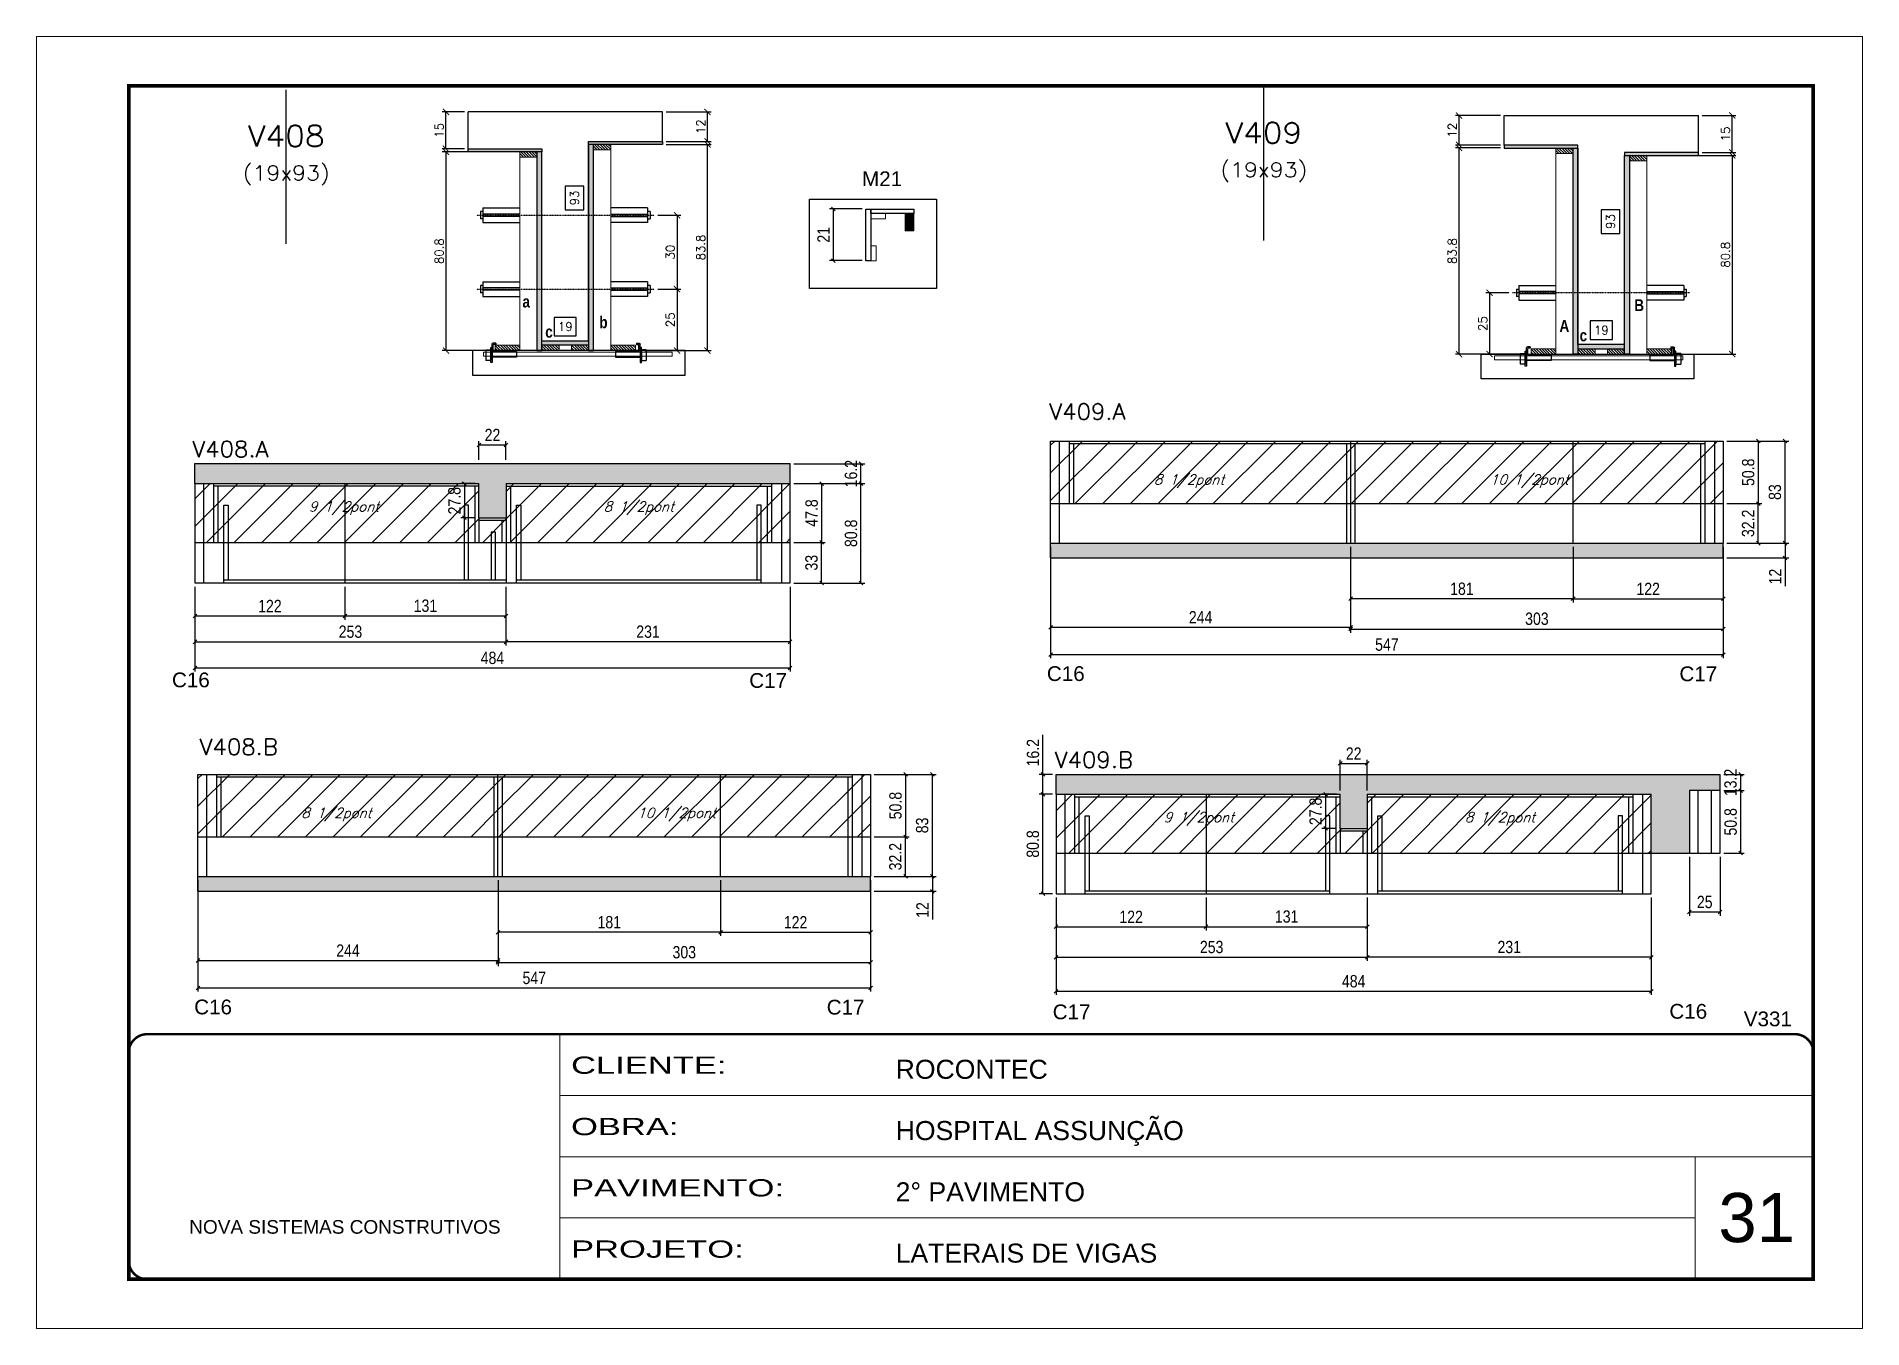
# Model space of a CAD drawing. Extents: x 137137 to 143418, y 10464 to 34486.
# Drawn here: x 140334 to 141819, y 25396 to 26446 of the extents above; entities that cross this region are included whole.
import ezdxf
from ezdxf.enums import TextEntityAlignment as Align

# ---------------------------------------------------------------- set-up
doc = ezdxf.new("R2010")
doc.units = 0
for name, pattern in [('CONTINUO', [0]), ('DASHED', [0.75, 0.5, -0.25]), ('HIDDEN', [0.375, 0.25, -0.125])]:
    doc.linetypes.add(name, pattern=pattern)
for name, color, linetype in [('5', 5, 'Continuous'), ('barrote', 251, 'Continuous'), ('COTA', 241, 'Continuous'), ('Cota Seção (2x)', 4, 'Continuous'), ('detalhes', 4, 'Continuous'), ('Painéis', 200, 'Continuous'), ('presilha', 1, 'Continuous'), ('Reaproveitamento', 251, 'Continuous'), ('SARR_2.2x7', 40, 'Continuous'), ('SARR_3.5x7', 81, 'Continuous'), ('TENSOR', 3, 'Continuous'), ('texto', 7, 'Continuous'), ('Texto de Titulo', 7, 'Continuous'), ('Texto Qtd Sarr', 242, 'Continuous')]:
    doc.layers.add(name, color=color, linetype=linetype)
for name, color, linetype, lineweight in [('CARIMBO', 255, 'Continuous', 9), ('CONCRETO', 251, 'Continuous', 25), ('Folhas', 255, 'Continuous', 9), ('Hachura', 251, 'Continuous', 9), ('Madeira', 126, 'Continuous', 18), ('Sarr 2.2x7', 40, 'Continuous', 9), ('SARRAFO DE PRESSAO', 251, 'DASHED', 9), ('SCO-___-LAJ', 2, 'Continuous', 0), ('Texto Seção', 7, 'Continuous', 15)]:
    doc.layers.add(name, color=color, linetype=linetype, lineweight=lineweight)
doc.styles.add('ARIAL', font='arial.ttf')
doc.styles.add('COTA TECNICA', font='techl___.ttf', dxfattribs={"height": 10})
doc.styles.add('REGUA-120', font='ROMANS.shx', dxfattribs={"height": 15})
doc.styles.add('Romans', font='romans.shx')
doc.styles.get("Standard").update_dxf_attribs({"font": 'arial.ttf'})
doc.styles.add('TECNICA', font='techb___.ttf', dxfattribs={"height": 10})
doc.styles.add('Tecnologia', font='')
doc.styles.get('Tecnologia').set_extended_font_data('Forgotten Futurist')
doc.dimstyles.new('Cota Seção (2x)', dxfattribs={"dimtxt": 7, "dimasz": 5, "dimexe": 3, "dimexo": 3, "dimgap": 2, "dimtad": 3, "dimdec": 1, "dimlfac": 0.5, "dimzin": 12, "dimdsep": 46, "dimtxsty": 'Romans', "dimblk": 'ARCHTICK', "dimcen": 0, "dimclrd": 4, "dimclre": 4, "dimclrt": 1, "dimadec": 1, "dimazin": 3, "dimtfac": 1, "dimtdec": 1, "dimtmove": 0, "dimatfit": 3, "dimldrblk": 'OBLIQUE', "dimfxl": 1, "dimtolj": 1, "dimtzin": 12, "dimarcsym": 0})
doc.dimstyles.new('Cota Seção interna', dxfattribs={"dimtxt": 7, "dimasz": 6, "dimexe": 0.18, "dimexo": 2, "dimgap": -4, "dimtad": 3, "dimdec": 1, "dimlfac": 0.5, "dimzin": 12, "dimdsep": 46, "dimtxsty": 'Romans', "dimblk": 'ARCHTICK', "dimcen": 0.09, "dimse1": 1, "dimse2": 1, "dimsd1": 1, "dimsd2": 1, "dimclrd": 180, "dimclre": 5, "dimclrt": 1, "dimadec": 0, "dimazin": 3, "dimtfac": 1, "dimtdec": 1, "dimtofl": 0, "dimtmove": 0, "dimatfit": 3, "dimldrblk": 'ARCHTICK', "dimfxl": 1, "dimtolj": 1, "dimtzin": 0, "dimarcsym": 0})
doc.dimstyles.new('PAINEL', dxfattribs={"dimtxt": 10, "dimasz": 3, "dimexe": 3, "dimexo": 3, "dimgap": 3, "dimtad": 1, "dimdec": 1, "dimzin": 12, "dimdsep": 46, "dimtxsty": 'COTA TECNICA', "dimblk1": 'OBLIQUE', "dimblk2": 'OBLIQUE', "dimsah": 1, "dimcen": 0.9, "dimclrd": 4, "dimclre": 4, "dimclrt": 240, "dimadec": 1, "dimazin": 3, "dimtfac": 1, "dimtdec": 1, "dimtmove": 0, "dimatfit": 3, "dimfxl": 1, "dimtolj": 1, "dimtzin": 12, "dimarcsym": 0})
pattern_1 = [(45, (1507.235, 18.421), (-11.2253202, 11.2253202), [])]
pattern_2 = [(45, (1607.533, 49.999), (-11.2253202, 11.2253202), [])]
pattern_3 = [(45, (1612, -1e-11), (-11.2253202, 11.2253202), [])]
pattern_4 = [(45, (914.072, -220.935), (-11.2253202, 11.2253202), [])]

msp = doc.modelspace()

# ---------------------------------------------------------------- texts
at = {"layer": '5', "color": 7, "linetype": 'Continuous'}
msp.add_text('M21', height=12, rotation=359.99996, dxfattribs=at).set_placement((141005.66, 26324.16))
at = {"layer": '5', "linetype": 'Continuous'}
for s, rotation, p in [('C16', 0.00004, (140444.45, 25916.86)), ('C17', 0.00004, (140913.92, 25916.39)), ('C16', 0.00004, (141156, 25921.98)), ('C17', 0.00004, (141670.4, 25921.81)), ('C16', 0.00004, (140462.53, 25651.05)), ('C17', 0.00004, (140976.94, 25650.87)), ('C17', 359.99996, (141160.73, 25647.05)), ('C16', 359.99996, (141662.23, 25647.51)), ('V331', 359.99996, (141722.77, 25641.36))]:
    msp.add_text(s, height=12, rotation=rotation, dxfattribs=at).set_placement(p)
at = {"layer": 'CARIMBO', "style": 'ARIAL'}
msp.add_text('31', height=40, dxfattribs=at).set_placement((141702.15, 25465.89))
at = {"layer": 'detalhes', "style": 'TECNICA'}
for s, p in [('a', (140729.48, 26225.56)), ('B', (141633.7, 26222.59)), ('b', (140792.02, 26208.72)), ('A', (141572.87, 26205.75)), ('c', (140748.03, 26201.02)), ('c', (141589.25, 26198.06))]:
    msp.add_text(s, height=9.6, dxfattribs=at).set_placement(p)
at = {"layer": 'texto', "color": 2, "char_height": 8, "attachment_point": 5, "style": 'Romans'}
for s, insert in [('{\\Q19;\\C256;8 1/2pont}', (141271.66, 26084.43)), ('{\\Q19;\\C256;10 1/2pont}', (141548.33, 26084.43)), ('{\\Q19;\\C256;9 1/2pont}', (140584.3, 26062.46)), ('{\\Q19;\\C256;8 1/2pont}', (140824.13, 26062.46)), ('{\\Q19;\\C256;8 1/2pont}', (140578.2, 25813.5)), ('{\\Q19;\\C256;10 1/2pont}', (140854.87, 25813.5)), ('{\\Q19;\\C256;9 1/2pont}', (141279.59, 25809.91)), ('{\\Q19;\\C256;8 1/2pont}', (141524.51, 25809.91))]:
    msp.add_mtext(s, dxfattribs=dict(at, insert=insert))
at = {"layer": 'Texto Seção', "style": 'REGUA-120', "width": 1.05}
for s, p in [('V409.A', (141157.9, 26134.38)), ('V408.A', (140460.98, 26104.01)), ('V408.B', (140466.88, 25862.01)), ('V409.B', (141162.36, 25851.45))]:
    msp.add_text(s, height=13, dxfattribs=at).set_placement(p)

# ---------------------------------------------------------------- blocks, each defined once
blk = doc.blocks.new('9999999999')
at = {"color": 30, "linetype": 'CONTINUO'}
for p, q in [((98564.6, 34230.2), (98564.6, 34429.4)), ((98564.6, 34379.6), (99584, 34379.6)), ((98564.6, 34329.8), (99488, 34329.8)), ((99584, 34329.8), (99488, 34329.8)), ((99488, 34329.8), (99488, 34230.2)), ((98564.6, 34280), (99488, 34280))]:
    blk.add_line(p, q, dxfattribs=at)
at = {"color": 30, "linetype": 'CONTINUO', "const_width": 2}
blk.add_lwpolyline([(99584, 34230.2), (99584, 34414.4, 0.414214), (99569, 34429.4), (98229, 34429.4, 0.414214), (98214, 34414.4), (98214, 34245.2, 0.414214), (98229, 34230.2), (99584, 34230.2)], format="xyb", dxfattribs=at)
at = {"layer": 'Folhas'}
blk.add_lwpolyline([(98139, 34190.2), (99624, 34190.2), (99624, 35240.2), (98139, 35240.2)], close=True, dxfattribs=at)
at = {"layer": 'Folhas', "color": 30, "const_width": 3}
blk.add_lwpolyline([(98214, 34230.2), (99584, 34230.2), (99584, 35200.2), (98214, 35200.2)], close=True, dxfattribs=at)
at = {"color": 7, "linetype": 'Continuous', "ltscale": 5, "style": 'ARIAL'}
for s, height, p in [('ROCONTEC', 15.48, (98837.7, 34393.1)), ('HOSPITAL ASSUNÇÃO', 15.483, (98837.7, 34343.3)), ('2° PAVIMENTO', 15.483, (98837.7, 34293.5)), ('NOVA SISTEMAS CONSTRUTIVOS', 11.059, (98263.2, 34267.2)), ('LATERAIS DE VIGAS', 15.483, (98837.7, 34243.7))]:
    blk.add_text(s, height=height, dxfattribs=at).set_placement(p)
at = {"layer": 'Folhas', "color": 7, "style": 'Tecnologia', "width": 1.5}
for s, p in [('CLIENTE:', (98573.7, 34397.2)), ('OBRA:', (98573.7, 34347.3)), ('PAVIMENTO:', (98573.7, 34297.5)), ('PROJETO:', (98573.7, 34247.7))]:
    blk.add_text(s, height=14, dxfattribs=at).set_placement(p)
blk = doc.blocks.new('titulo1')
at = {"layer": 'Defpoints', "color": 252, "linetype": 'HIDDEN', "ltscale": 2}
blk.add_line((0, 0), (0, 125), dxfattribs=at)
at = {"layer": 'Defpoints', "style": 'Romans', "oblique": 15}
blk.add_attdef('FOLHA', text='', height=10, dxfattribs=at).set_placement((0, 15.6), align=Align.MIDDLE_CENTER)
at = {"layer": 'Texto Qtd Sarr', "color": 3, "style": 'Romans', "oblique": 15}
for tag, height, p in [('TITULO', 17, (0, 71.4)), ('SEÇÃO', 12, (0, 41.5))]:
    blk.add_attdef(tag, text='', height=height, dxfattribs=at).set_placement(p, align=Align.MIDDLE_CENTER)
blk = doc.blocks.new('_ArchTick')
at = {"color": 0, "linetype": 'ByBlock', "const_width": 0.15}
blk.add_lwpolyline([(-0.5, -0.5), (0.5, 0.5)], dxfattribs=at)
blk = doc.blocks.new('*D768')
at = {"layer": 'COTA', "color": 4, "lineweight": -2, "transparency": 16777216}
for p, q in [((140846.3, 26358.1), (140883, 26358.1)), ((140880, 26190.5), (140880, 26358.1)), ((140828.7, 26190.5), (140883, 26190.5))]:
    blk.add_line(p, q, dxfattribs=at)
at = {"layer": 'Defpoints', "color": 0, "transparency": 16777216}
for p in [(140843.3, 26358.1), (140880, 26358.1), (140825.7, 26190.5)]:
    blk.add_point(p, dxfattribs=at)
at = {"layer": 'COTA', "color": 4, "lineweight": -2, "transparency": 16777216, "xscale": 5, "yscale": 5, "zscale": 5}
for p, rotation in [((140880, 26358.1), 90), ((140880, 26190.5), 270)]:
    blk.add_blockref('_ArchTick', p, dxfattribs=dict(at, rotation=rotation))
at = {"layer": 'COTA', "color": 1, "transparency": 16777216, "insert": (140874.5, 26274.3), "char_height": 7, "attachment_point": 5, "rotation": 90, "style": 'Romans'}
blk.add_mtext('\\A1;83.8', dxfattribs=at)
blk = doc.blocks.new('_Oblique')
at = {"color": 0, "linetype": 'ByBlock', "lineweight": -2}
blk.add_line((-0.5, -0.5), (0.5, 0.5), dxfattribs=at)
blk = doc.blocks.new('*D769')
at = {"layer": 'COTA', "color": 4, "lineweight": -2, "transparency": 16777216}
for p, q in [((140846.3, 26384.5), (140883, 26384.5)), ((140880, 26360.5), (140880, 26384.5)), ((140846.3, 26360.5), (140883, 26360.5))]:
    blk.add_line(p, q, dxfattribs=at)
at = {"layer": 'Defpoints', "color": 0, "transparency": 16777216}
for p in [(140843.3, 26384.5), (140880, 26384.5), (140843.3, 26360.5)]:
    blk.add_point(p, dxfattribs=at)
at = {"layer": 'COTA', "color": 4, "lineweight": -2, "transparency": 16777216, "xscale": 5, "yscale": 5, "zscale": 5}
for p, rotation in [((140880, 26384.5), 90), ((140880, 26360.5), 270)]:
    blk.add_blockref('_ArchTick', p, dxfattribs=dict(at, rotation=rotation))
at = {"layer": 'COTA', "color": 1, "transparency": 16777216, "insert": (140874.5, 26372.5), "char_height": 7, "attachment_point": 5, "rotation": 90, "style": 'Romans'}
blk.add_mtext('\\A1;12', dxfattribs=at)
blk = doc.blocks.new('*D770')
at = {"layer": 'Cota Seção (2x)', "color": 180, "lineweight": -2, "transparency": 16777216}
for p, q in [((140779.3, 26324.2), (140764.3, 26324.2)), ((140764.3, 26324.2), (140764.3, 26304.9)), ((140779.3, 26304.9), (140779.3, 26324.2)), ((140764.3, 26304.9), (140779.3, 26304.9))]:
    blk.add_line(p, q, dxfattribs=at)
at = {"layer": 'Defpoints', "color": 0, "transparency": 16777216}
for p in [(140783.3, 26384.5), (140783.3, 26384.5), (140783.3, 26198.5)]:
    blk.add_point(p, dxfattribs=at)
at = {"layer": 'Cota Seção (2x)', "color": 1, "transparency": 16777216, "insert": (140771.8, 26314.5), "char_height": 7, "attachment_point": 5, "rotation": 90, "style": 'Romans'}
blk.add_mtext('\\A1;93', dxfattribs=at)
blk = doc.blocks.new('PRESILHA METÁLICA 1')
at = {"layer": 'presilha'}
for p, q in [((0, 13), (6, 13)), ((0, 13), (0, 0)), ((6, 0), (0, 0)), ((6, 15.5), (7.5, 15.5)), ((6, -2.5), (6, 15.5)), ((6, 13), (6, 0)), ((7.5, 10.6), (7.5, 19.9)), ((7.5, 15.5), (7.5, -2.5)), ((37.5, 4.1), (7.5, 4.1)), ((12, 21), (8.6, 21)), ((9, 11.6), (9, 18.9)), ((12, 19.5), (9.6, 19.5)), ((37.5, 11), (9.6, 11)), ((12, 21), (12, 19.5)), ((37.5, 11), (37.5, 4.1)), ((7.5, -2.5), (6, -2.5))]:
    blk.add_line(p, q, dxfattribs=at)
for centre, radius, start, end in [((8.6, 19.9), 1.14, 90, 180), ((9.6, 18.9), 0.57, 90, 180), ((9.6, 11.6), 0.57, 180, 270)]:
    blk.add_arc(centre, radius, start, end, dxfattribs=at)
blk = doc.blocks.new('*D771')
at = {"layer": 'Cota Seção (2x)', "color": 180, "lineweight": -2, "transparency": 16777216}
for p, q in [((140773.3, 26217.5), (140755.3, 26217.5)), ((140755.3, 26217.5), (140755.3, 26202.5)), ((140773.3, 26202.5), (140773.3, 26217.5)), ((140755.3, 26202.5), (140773.3, 26202.5))]:
    blk.add_line(p, q, dxfattribs=at)
at = {"layer": 'Defpoints', "color": 0, "transparency": 16777216}
for p in [(140783.3, 26198.5), (140745.3, 26190.5), (140783.3, 26190.5)]:
    blk.add_point(p, dxfattribs=at)
at = {"layer": 'Cota Seção (2x)', "color": 1, "transparency": 16777216, "insert": (140764.3, 26210), "char_height": 7, "attachment_point": 5, "style": 'Romans'}
blk.add_mtext('\\A1;19', dxfattribs=at)
blk = doc.blocks.new('*D772')
at = {"layer": 'COTA', "color": 4, "lineweight": -2, "transparency": 16777216}
for p, q in [((140724.3, 26352.1), (140664.3, 26352.1)), ((140667.3, 26352.1), (140667.3, 26190.5)), ((140724.3, 26190.5), (140664.3, 26190.5))]:
    blk.add_line(p, q, dxfattribs=at)
at = {"layer": 'Defpoints', "color": 0, "transparency": 16777216}
for p in [(140727.3, 26352.1), (140667.3, 26190.5), (140727.3, 26190.5)]:
    blk.add_point(p, dxfattribs=at)
at = {"layer": 'COTA', "color": 4, "lineweight": -2, "transparency": 16777216, "xscale": 5, "yscale": 5, "zscale": 5}
for p, rotation in [((140667.3, 26352.1), 90), ((140667.3, 26190.5), 270)]:
    blk.add_blockref('_ArchTick', p, dxfattribs=dict(at, rotation=rotation))
at = {"layer": 'COTA', "color": 1, "transparency": 16777216, "insert": (140661.8, 26271.3), "char_height": 7, "attachment_point": 5, "rotation": 90, "style": 'Romans'}
blk.add_mtext('\\A1;80.8', dxfattribs=at)
blk = doc.blocks.new('*D773')
at = {"layer": 'COTA', "color": 4, "lineweight": -2, "transparency": 16777216}
for p, q in [((140839.6, 26240.5), (140858.2, 26240.5)), ((140855.2, 26240.5), (140855.2, 26190.5)), ((140839.6, 26190.5), (140858.2, 26190.5))]:
    blk.add_line(p, q, dxfattribs=at)
at = {"layer": 'Defpoints', "color": 0, "transparency": 16777216}
for p in [(140836.6, 26240.5), (140836.6, 26190.5), (140855.2, 26190.5)]:
    blk.add_point(p, dxfattribs=at)
at = {"layer": 'COTA', "color": 4, "lineweight": -2, "transparency": 16777216, "xscale": 5, "yscale": 5, "zscale": 5}
for p, rotation in [((140855.2, 26240.5), 90), ((140855.2, 26190.5), 270)]:
    blk.add_blockref('_ArchTick', p, dxfattribs=dict(at, rotation=rotation))
at = {"layer": 'COTA', "color": 1, "transparency": 16777216, "insert": (140849.7, 26215.5), "char_height": 7, "attachment_point": 5, "rotation": 90, "style": 'Romans'}
blk.add_mtext('\\A1;25', dxfattribs=at)
blk = doc.blocks.new('*D669')
at = {"layer": 'COTA', "color": 4, "lineweight": -2, "transparency": 16777216}
for p, q in [((141524.9, 26355.2), (141488.2, 26355.2)), ((141491.2, 26187.6), (141491.2, 26355.2)), ((141542.5, 26187.6), (141488.2, 26187.6))]:
    blk.add_line(p, q, dxfattribs=at)
at = {"layer": 'Defpoints', "color": 0, "transparency": 16777216}
for p in [(141491.2, 26355.2), (141527.9, 26355.2), (141545.5, 26187.6)]:
    blk.add_point(p, dxfattribs=at)
at = {"layer": 'COTA', "color": 4, "lineweight": -2, "transparency": 16777216, "xscale": 5, "yscale": 5, "zscale": 5}
for p, rotation in [((141491.2, 26355.2), 90), ((141491.2, 26187.6), 270)]:
    blk.add_blockref('_ArchTick', p, dxfattribs=dict(at, rotation=rotation))
at = {"layer": 'COTA', "color": 1, "transparency": 16777216, "insert": (141485.7, 26271.4), "char_height": 7, "attachment_point": 5, "rotation": 90, "style": 'Romans'}
blk.add_mtext('\\A1;83.8', dxfattribs=at)
blk = doc.blocks.new('*D670')
at = {"layer": 'COTA', "color": 4, "lineweight": -2, "transparency": 16777216}
for p, q in [((141524.9, 26381.6), (141488.2, 26381.6)), ((141491.2, 26357.6), (141491.2, 26381.6)), ((141524.9, 26357.6), (141488.2, 26357.6))]:
    blk.add_line(p, q, dxfattribs=at)
at = {"layer": 'Defpoints', "color": 0, "transparency": 16777216}
for p in [(141491.2, 26381.6), (141527.9, 26381.6), (141527.9, 26357.6)]:
    blk.add_point(p, dxfattribs=at)
at = {"layer": 'COTA', "color": 4, "lineweight": -2, "transparency": 16777216, "xscale": 5, "yscale": 5, "zscale": 5}
for p, rotation in [((141491.2, 26381.6), 90), ((141491.2, 26357.6), 270)]:
    blk.add_blockref('_ArchTick', p, dxfattribs=dict(at, rotation=rotation))
at = {"layer": 'COTA', "color": 1, "transparency": 16777216, "insert": (141485.7, 26369.6), "char_height": 7, "attachment_point": 5, "rotation": 90, "style": 'Romans'}
blk.add_mtext('\\A1;12', dxfattribs=at)
blk = doc.blocks.new('*D671')
at = {"layer": 'Cota Seção (2x)', "color": 180, "lineweight": -2, "transparency": 16777216}
for p, q in [((141621.9, 26305), (141606.9, 26305)), ((141606.9, 26305), (141606.9, 26285.7)), ((141621.9, 26285.7), (141621.9, 26305)), ((141606.9, 26285.7), (141621.9, 26285.7))]:
    blk.add_line(p, q, dxfattribs=at)
at = {"layer": 'Defpoints', "color": 0, "transparency": 16777216}
for p in [(141587.9, 26381.6), (141625.9, 26381.6), (141587.9, 26195.6)]:
    blk.add_point(p, dxfattribs=at)
at = {"layer": 'Cota Seção (2x)', "color": 1, "transparency": 16777216, "insert": (141614.4, 26295.4), "char_height": 7, "attachment_point": 5, "rotation": 90, "style": 'Romans'}
blk.add_mtext('\\A1;93', dxfattribs=at)
blk = doc.blocks.new('*D672')
at = {"layer": 'Cota Seção (2x)', "color": 180, "lineweight": -2, "transparency": 16777216}
for p, q in [((141615.9, 26214.6), (141597.9, 26214.6)), ((141597.9, 26214.6), (141597.9, 26199.6)), ((141615.9, 26199.6), (141615.9, 26214.6)), ((141597.9, 26199.6), (141615.9, 26199.6))]:
    blk.add_line(p, q, dxfattribs=at)
at = {"layer": 'Defpoints', "color": 0, "transparency": 16777216}
for p in [(141587.9, 26195.6), (141587.9, 26187.6), (141625.9, 26187.6)]:
    blk.add_point(p, dxfattribs=at)
at = {"layer": 'Cota Seção (2x)', "color": 1, "transparency": 16777216, "insert": (141606.9, 26207.1), "char_height": 7, "attachment_point": 5, "style": 'Romans'}
blk.add_mtext('\\A1;19', dxfattribs=at)
blk = doc.blocks.new('*D673')
at = {"layer": 'COTA', "color": 4, "lineweight": -2, "transparency": 16777216}
for p, q in [((141646.9, 26349.2), (141716.4, 26349.2)), ((141713.4, 26349.2), (141713.4, 26187.6)), ((141646.9, 26187.6), (141716.4, 26187.6))]:
    blk.add_line(p, q, dxfattribs=at)
at = {"layer": 'Defpoints', "color": 0, "transparency": 16777216}
for p in [(141643.9, 26349.2), (141643.9, 26187.6), (141713.4, 26187.6)]:
    blk.add_point(p, dxfattribs=at)
at = {"layer": 'COTA', "color": 4, "lineweight": -2, "transparency": 16777216, "xscale": 5, "yscale": 5, "zscale": 5}
for p, rotation in [((141713.4, 26349.2), 90), ((141713.4, 26187.6), 270)]:
    blk.add_blockref('_ArchTick', p, dxfattribs=dict(at, rotation=rotation))
at = {"layer": 'COTA', "color": 1, "transparency": 16777216, "insert": (141707.9, 26268.4), "char_height": 7, "attachment_point": 5, "rotation": 90, "style": 'Romans'}
blk.add_mtext('\\A1;80.8', dxfattribs=at)
blk = doc.blocks.new('*D674')
at = {"layer": 'COTA', "color": 4, "lineweight": -2, "transparency": 16777216}
for p, q in [((141531.6, 26237.5), (141513, 26237.5)), ((141516, 26237.5), (141516, 26187.6)), ((141531.6, 26187.6), (141513, 26187.6))]:
    blk.add_line(p, q, dxfattribs=at)
at = {"layer": 'Defpoints', "color": 0, "transparency": 16777216}
for p in [(141534.6, 26237.5), (141516, 26187.6), (141534.6, 26187.6)]:
    blk.add_point(p, dxfattribs=at)
at = {"layer": 'COTA', "color": 4, "lineweight": -2, "transparency": 16777216, "xscale": 5, "yscale": 5, "zscale": 5}
for p, rotation in [((141516, 26237.5), 90), ((141516, 26187.6), 270)]:
    blk.add_blockref('_ArchTick', p, dxfattribs=dict(at, rotation=rotation))
at = {"layer": 'COTA', "color": 1, "transparency": 16777216, "insert": (141510.5, 26212.5), "char_height": 7, "attachment_point": 5, "rotation": 90, "style": 'Romans'}
blk.add_mtext('\\A1;25', dxfattribs=at)
blk = doc.blocks.new('*D731')
at = {"layer": 'COTA', "color": 4, "linetype": 'ByBlock', "lineweight": -2, "transparency": 16777216}
for p, q in [((140463.1, 25998.6), (140463.1, 25971.8)), ((140585.1, 25998.6), (140585.1, 25971.8)), ((140463.1, 25974.8), (140585.1, 25974.8))]:
    blk.add_line(p, q, dxfattribs=at)
at = {"layer": 'Defpoints', "color": 0, "linetype": 'ByBlock', "transparency": 16777216}
for p in [(140463.1, 26001.6), (140585.1, 26001.6), (140585.1, 25974.8)]:
    blk.add_point(p, dxfattribs=at)
at = {"layer": 'COTA', "color": 4, "linetype": 'ByBlock', "lineweight": -2, "transparency": 16777216, "xscale": 3, "yscale": 3, "zscale": 3, "rotation": 180}
blk.add_blockref('_Oblique', (140463.1, 25974.8), dxfattribs=at)
at = {"layer": 'COTA', "color": 4, "linetype": 'ByBlock', "lineweight": -2, "transparency": 16777216, "xscale": 3, "yscale": 3, "zscale": 3}
blk.add_blockref('_Oblique', (140585.1, 25974.8), dxfattribs=at)
at = {"layer": 'COTA', "color": 240, "linetype": 'ByBlock', "transparency": 16777216, "insert": (140524.1, 25982.9), "char_height": 10, "attachment_point": 5, "style": 'COTA TECNICA'}
blk.add_mtext('\\A1;122', dxfattribs=at)
blk = doc.blocks.new('*D732')
at = {"layer": 'COTA', "color": 4, "linetype": 'ByBlock', "lineweight": -2, "transparency": 16777216}
for p, q in [((140585.1, 25998.6), (140585.1, 25971.8)), ((140716.1, 25998.6), (140716.1, 25971.8)), ((140585.1, 25974.8), (140716.1, 25974.8))]:
    blk.add_line(p, q, dxfattribs=at)
at = {"layer": 'Defpoints', "color": 0, "linetype": 'ByBlock', "transparency": 16777216}
for p in [(140585.1, 26001.6), (140716.1, 26001.6), (140716.1, 25974.8)]:
    blk.add_point(p, dxfattribs=at)
at = {"layer": 'COTA', "color": 4, "linetype": 'ByBlock', "lineweight": -2, "transparency": 16777216, "xscale": 3, "yscale": 3, "zscale": 3, "rotation": 180}
blk.add_blockref('_Oblique', (140585.1, 25974.8), dxfattribs=at)
at = {"layer": 'COTA', "color": 4, "linetype": 'ByBlock', "lineweight": -2, "transparency": 16777216, "xscale": 3, "yscale": 3, "zscale": 3}
blk.add_blockref('_Oblique', (140716.1, 25974.8), dxfattribs=at)
at = {"layer": 'COTA', "color": 240, "linetype": 'ByBlock', "transparency": 16777216, "insert": (140650.6, 25983.1), "char_height": 10, "attachment_point": 5, "style": 'COTA TECNICA'}
blk.add_mtext('\\A1;131', dxfattribs=at)
blk = doc.blocks.new('*D733')
at = {"layer": 'COTA', "color": 4, "linetype": 'ByBlock', "lineweight": -2, "transparency": 16777216}
for p, q in [((140716.1, 25998.6), (140716.1, 25950.8)), ((140947.1, 25998.6), (140947.1, 25950.8)), ((140947.1, 25953.8), (140716.1, 25953.8))]:
    blk.add_line(p, q, dxfattribs=at)
at = {"layer": 'Defpoints', "color": 0, "linetype": 'ByBlock', "transparency": 16777216}
for p in [(140716.1, 26001.6), (140947.1, 26001.6), (140716.1, 25953.8)]:
    blk.add_point(p, dxfattribs=at)
at = {"layer": 'COTA', "color": 4, "linetype": 'ByBlock', "lineweight": -2, "transparency": 16777216, "xscale": 3, "yscale": 3, "zscale": 3, "rotation": 180}
blk.add_blockref('_Oblique', (140716.1, 25953.8), dxfattribs=at)
at = {"layer": 'COTA', "color": 4, "linetype": 'ByBlock', "lineweight": -2, "transparency": 16777216, "xscale": 3, "yscale": 3, "zscale": 3}
blk.add_blockref('_Oblique', (140947.1, 25953.8), dxfattribs=at)
at = {"layer": 'COTA', "color": 240, "linetype": 'ByBlock', "transparency": 16777216, "insert": (140831.6, 25962), "char_height": 10, "attachment_point": 5, "style": 'COTA TECNICA'}
blk.add_mtext('\\A1;231', dxfattribs=at)
blk = doc.blocks.new('*D734')
at = {"layer": 'COTA', "color": 4, "linetype": 'ByBlock', "lineweight": -2, "transparency": 16777216}
for p, q in [((140694.1, 26101.6), (140694.1, 26116.9)), ((140694.1, 26113.9), (140716.1, 26113.9)), ((140716.1, 26101.6), (140716.1, 26116.9))]:
    blk.add_line(p, q, dxfattribs=at)
at = {"layer": 'Defpoints', "color": 0, "linetype": 'ByBlock', "transparency": 16777216}
for p in [(140716.1, 26113.9), (140694.1, 26098.6), (140716.1, 26098.6)]:
    blk.add_point(p, dxfattribs=at)
at = {"layer": 'COTA', "color": 4, "linetype": 'ByBlock', "lineweight": -2, "transparency": 16777216, "xscale": 3, "yscale": 3, "zscale": 3, "rotation": 180}
blk.add_blockref('_Oblique', (140694.1, 26113.9), dxfattribs=at)
at = {"layer": 'COTA', "color": 4, "linetype": 'ByBlock', "lineweight": -2, "transparency": 16777216, "xscale": 3, "yscale": 3, "zscale": 3}
blk.add_blockref('_Oblique', (140716.1, 26113.9), dxfattribs=at)
at = {"layer": 'COTA', "color": 240, "linetype": 'ByBlock', "transparency": 16777216, "insert": (140705.1, 26121.9), "char_height": 10, "attachment_point": 5, "style": 'COTA TECNICA'}
blk.add_mtext('\\A1;22', dxfattribs=at)
blk = doc.blocks.new('*D735')
at = {"layer": 'COTA', "color": 4, "linetype": 'ByBlock', "lineweight": -2, "transparency": 16777216}
for p, q in [((140691.1, 26082.4), (140679.3, 26082.4)), ((140682.3, 26082.4), (140682.3, 26054.6)), ((140691.1, 26054.6), (140679.3, 26054.6))]:
    blk.add_line(p, q, dxfattribs=at)
at = {"layer": 'Defpoints', "color": 0, "linetype": 'ByBlock', "transparency": 16777216}
for p in [(140694.1, 26082.4), (140682.3, 26054.6), (140694.1, 26054.6)]:
    blk.add_point(p, dxfattribs=at)
at = {"layer": 'COTA', "color": 4, "linetype": 'ByBlock', "lineweight": -2, "transparency": 16777216, "xscale": 3, "yscale": 3, "zscale": 3}
for p, rotation in [((140682.3, 26082.4), 90), ((140682.3, 26054.6), 270)]:
    blk.add_blockref('_Oblique', p, dxfattribs=dict(at, rotation=rotation))
at = {"layer": 'COTA', "color": 240, "linetype": 'ByBlock', "transparency": 16777216, "insert": (140674.2, 26068.5), "char_height": 10, "attachment_point": 5, "rotation": 90, "style": 'COTA TECNICA'}
blk.add_mtext('\\A1;27.8', dxfattribs=at)
blk = doc.blocks.new('*D736')
at = {"layer": 'COTA', "color": 4, "linetype": 'ByBlock', "lineweight": -2, "transparency": 16777216}
for p, q in [((140950.1, 26082.4), (140975.8, 26082.4)), ((140972.8, 26082.4), (140972.8, 26034.6)), ((140950.1, 26034.6), (140975.8, 26034.6))]:
    blk.add_line(p, q, dxfattribs=at)
at = {"layer": 'Defpoints', "color": 0, "linetype": 'ByBlock', "transparency": 16777216}
for p in [(140947.1, 26082.4), (140947.1, 26034.6), (140972.8, 26034.6)]:
    blk.add_point(p, dxfattribs=at)
at = {"layer": 'COTA', "color": 4, "linetype": 'ByBlock', "lineweight": -2, "transparency": 16777216, "xscale": 3, "yscale": 3, "zscale": 3}
for p, rotation in [((140972.8, 26082.4), 90), ((140972.8, 26034.6), 270)]:
    blk.add_blockref('_Oblique', p, dxfattribs=dict(at, rotation=rotation))
at = {"layer": 'COTA', "color": 240, "linetype": 'ByBlock', "transparency": 16777216, "insert": (140964.7, 26058.5), "char_height": 10, "attachment_point": 5, "rotation": 90, "style": 'COTA TECNICA'}
blk.add_mtext('\\A1;47.8', dxfattribs=at)
blk = doc.blocks.new('*D742')
at = {"layer": 'COTA', "color": 4, "linetype": 'ByBlock', "lineweight": -2, "transparency": 16777216}
for p, q in [((140463.1, 25998.6), (140463.1, 25929.6)), ((140947.1, 25998.6), (140947.1, 25929.6)), ((140463.1, 25932.6), (140947.1, 25932.6))]:
    blk.add_line(p, q, dxfattribs=at)
at = {"layer": 'Defpoints', "color": 0, "linetype": 'ByBlock', "transparency": 16777216}
for p in [(140463.1, 26001.6), (140947.1, 26001.6), (140947.1, 25932.6)]:
    blk.add_point(p, dxfattribs=at)
at = {"layer": 'COTA', "color": 4, "linetype": 'ByBlock', "lineweight": -2, "transparency": 16777216, "xscale": 3, "yscale": 3, "zscale": 3, "rotation": 180}
blk.add_blockref('_Oblique', (140463.1, 25932.6), dxfattribs=at)
at = {"layer": 'COTA', "color": 4, "linetype": 'ByBlock', "lineweight": -2, "transparency": 16777216, "xscale": 3, "yscale": 3, "zscale": 3}
blk.add_blockref('_Oblique', (140947.1, 25932.6), dxfattribs=at)
at = {"layer": 'COTA', "color": 240, "linetype": 'ByBlock', "transparency": 16777216, "insert": (140705.1, 25940.7), "char_height": 10, "attachment_point": 5, "style": 'COTA TECNICA'}
blk.add_mtext('\\A1;484', dxfattribs=at)
blk = doc.blocks.new('*D744')
at = {"layer": 'COTA', "color": 4, "linetype": 'ByBlock', "lineweight": -2, "transparency": 16777216}
for p, q in [((141403, 26031), (141403, 25961.2)), ((141706, 26031), (141706, 25961.2)), ((141403, 25964.2), (141706, 25964.2))]:
    blk.add_line(p, q, dxfattribs=at)
at = {"layer": 'Defpoints', "color": 0, "linetype": 'ByBlock', "transparency": 16777216}
for p in [(141403, 26034), (141706, 26034), (141706, 25964.2)]:
    blk.add_point(p, dxfattribs=at)
at = {"layer": 'COTA', "color": 4, "linetype": 'ByBlock', "lineweight": -2, "transparency": 16777216, "xscale": 3, "yscale": 3, "zscale": 3, "rotation": 180}
blk.add_blockref('_Oblique', (141403, 25964.2), dxfattribs=at)
at = {"layer": 'COTA', "color": 4, "linetype": 'ByBlock', "lineweight": -2, "transparency": 16777216, "xscale": 3, "yscale": 3, "zscale": 3}
blk.add_blockref('_Oblique', (141706, 25964.2), dxfattribs=at)
at = {"layer": 'COTA', "color": 240, "linetype": 'ByBlock', "transparency": 16777216, "insert": (141554.5, 25972.5), "char_height": 10, "attachment_point": 5, "style": 'COTA TECNICA'}
blk.add_mtext('\\A1;303', dxfattribs=at)
blk = doc.blocks.new('*D745')
at = {"layer": 'COTA', "color": 4, "linetype": 'ByBlock', "lineweight": -2, "transparency": 16777216}
for p, q in [((141403, 26031), (141403, 25985.8)), ((141584, 26031), (141584, 25985.8)), ((141584, 25988.8), (141403, 25988.8))]:
    blk.add_line(p, q, dxfattribs=at)
at = {"layer": 'Defpoints', "color": 0, "linetype": 'ByBlock', "transparency": 16777216}
for p in [(141403, 26034), (141584, 26034), (141403, 25988.8)]:
    blk.add_point(p, dxfattribs=at)
at = {"layer": 'COTA', "color": 4, "linetype": 'ByBlock', "lineweight": -2, "transparency": 16777216, "xscale": 3, "yscale": 3, "zscale": 3, "rotation": 180}
blk.add_blockref('_Oblique', (141403, 25988.8), dxfattribs=at)
at = {"layer": 'COTA', "color": 4, "linetype": 'ByBlock', "lineweight": -2, "transparency": 16777216, "xscale": 3, "yscale": 3, "zscale": 3}
blk.add_blockref('_Oblique', (141584, 25988.8), dxfattribs=at)
at = {"layer": 'COTA', "color": 240, "linetype": 'ByBlock', "transparency": 16777216, "insert": (141493.5, 25996.9), "char_height": 10, "attachment_point": 5, "style": 'COTA TECNICA'}
blk.add_mtext('\\A1;181', dxfattribs=at)
blk = doc.blocks.new('*D746')
at = {"layer": 'COTA', "color": 4, "linetype": 'ByBlock', "lineweight": -2, "transparency": 16777216}
for p, q in [((141584, 26031), (141584, 25985.8)), ((141706, 26031), (141706, 25985.8)), ((141584, 25988.8), (141706, 25988.8))]:
    blk.add_line(p, q, dxfattribs=at)
at = {"layer": 'Defpoints', "color": 0, "linetype": 'ByBlock', "transparency": 16777216}
for p in [(141584, 26034), (141706, 26034), (141706, 25988.8)]:
    blk.add_point(p, dxfattribs=at)
at = {"layer": 'COTA', "color": 4, "linetype": 'ByBlock', "lineweight": -2, "transparency": 16777216, "xscale": 3, "yscale": 3, "zscale": 3, "rotation": 180}
blk.add_blockref('_Oblique', (141584, 25988.8), dxfattribs=at)
at = {"layer": 'COTA', "color": 4, "linetype": 'ByBlock', "lineweight": -2, "transparency": 16777216, "xscale": 3, "yscale": 3, "zscale": 3}
blk.add_blockref('_Oblique', (141706, 25988.8), dxfattribs=at)
at = {"layer": 'COTA', "color": 240, "linetype": 'ByBlock', "transparency": 16777216, "insert": (141645, 25996.8), "char_height": 10, "attachment_point": 5, "style": 'COTA TECNICA'}
blk.add_mtext('\\A1;122', dxfattribs=at)
blk = doc.blocks.new('*D747')
at = {"layer": 'COTA', "color": 4, "linetype": 'ByBlock', "lineweight": -2, "transparency": 16777216}
for p, q in [((141709, 26117), (141737.5, 26117)), ((141734.5, 26117), (141734.5, 26066.2)), ((141709, 26066.2), (141737.5, 26066.2))]:
    blk.add_line(p, q, dxfattribs=at)
at = {"layer": 'Defpoints', "color": 0, "linetype": 'ByBlock', "transparency": 16777216}
for p in [(141706, 26117), (141706, 26066.2), (141734.5, 26066.2)]:
    blk.add_point(p, dxfattribs=at)
at = {"layer": 'COTA', "color": 4, "linetype": 'ByBlock', "lineweight": -2, "transparency": 16777216, "xscale": 3, "yscale": 3, "zscale": 3}
for p, rotation in [((141734.5, 26117), 90), ((141734.5, 26066.2), 270)]:
    blk.add_blockref('_Oblique', p, dxfattribs=dict(at, rotation=rotation))
at = {"layer": 'COTA', "color": 240, "linetype": 'ByBlock', "transparency": 16777216, "insert": (141726.4, 26091.6), "char_height": 10, "attachment_point": 5, "rotation": 90, "style": 'COTA TECNICA'}
blk.add_mtext('\\A1;50.8', dxfattribs=at)
blk = doc.blocks.new('*D748')
at = {"layer": 'COTA', "color": 4, "linetype": 'ByBlock', "lineweight": -2, "transparency": 16777216}
for p, q in [((141709, 26034), (141759.3, 26034)), ((141756.3, 26034), (141756.3, 26022)), ((141709, 26022), (141759.3, 26022)), ((141756.3, 26022), (141756.3, 25999.1))]:
    blk.add_line(p, q, dxfattribs=at)
at = {"layer": 'Defpoints', "color": 0, "linetype": 'ByBlock', "transparency": 16777216}
for p in [(141706, 26034), (141756.3, 26034), (141706, 26022)]:
    blk.add_point(p, dxfattribs=at)
at = {"layer": 'COTA', "color": 4, "linetype": 'ByBlock', "lineweight": -2, "transparency": 16777216, "xscale": 3, "yscale": 3, "zscale": 3}
for p, rotation in [((141756.3, 26034), 90), ((141756.3, 26022), 270)]:
    blk.add_blockref('_Oblique', p, dxfattribs=dict(at, rotation=rotation))
at = {"layer": 'COTA', "color": 240, "linetype": 'ByBlock', "transparency": 16777216, "insert": (141748.3, 26006.8), "char_height": 10, "attachment_point": 5, "rotation": 90, "style": 'COTA TECNICA'}
blk.add_mtext('\\A1;12', dxfattribs=at)
blk = doc.blocks.new('*D749')
at = {"layer": 'COTA', "color": 4, "linetype": 'ByBlock', "lineweight": -2, "transparency": 16777216}
for p, q in [((141709, 26117), (141759.3, 26117)), ((141756.3, 26034), (141756.3, 26117)), ((141709, 26034), (141759.3, 26034))]:
    blk.add_line(p, q, dxfattribs=at)
at = {"layer": 'Defpoints', "color": 0, "linetype": 'ByBlock', "transparency": 16777216}
for p in [(141706, 26117), (141756.3, 26117), (141706, 26034)]:
    blk.add_point(p, dxfattribs=at)
at = {"layer": 'COTA', "color": 4, "linetype": 'ByBlock', "lineweight": -2, "transparency": 16777216, "xscale": 3, "yscale": 3, "zscale": 3}
for p, rotation in [((141756.3, 26117), 90), ((141756.3, 26034), 270)]:
    blk.add_blockref('_Oblique', p, dxfattribs=dict(at, rotation=rotation))
at = {"layer": 'COTA', "color": 240, "linetype": 'ByBlock', "transparency": 16777216, "insert": (141748.1, 26075.5), "char_height": 10, "attachment_point": 5, "rotation": 90, "style": 'COTA TECNICA'}
blk.add_mtext('\\A1;83', dxfattribs=at)
blk = doc.blocks.new('*D750')
at = {"layer": 'COTA', "color": 4, "linetype": 'ByBlock', "lineweight": -2, "transparency": 16777216}
for p, q in [((141159, 26031), (141159, 25940.4)), ((141706, 26031), (141706, 25940.4)), ((141159, 25943.4), (141706, 25943.4))]:
    blk.add_line(p, q, dxfattribs=at)
at = {"layer": 'Defpoints', "color": 0, "linetype": 'ByBlock', "transparency": 16777216}
for p in [(141159, 26034), (141706, 26034), (141706, 25943.4)]:
    blk.add_point(p, dxfattribs=at)
at = {"layer": 'COTA', "color": 4, "linetype": 'ByBlock', "lineweight": -2, "transparency": 16777216, "xscale": 3, "yscale": 3, "zscale": 3, "rotation": 180}
blk.add_blockref('_Oblique', (141159, 25943.4), dxfattribs=at)
at = {"layer": 'COTA', "color": 4, "linetype": 'ByBlock', "lineweight": -2, "transparency": 16777216, "xscale": 3, "yscale": 3, "zscale": 3}
blk.add_blockref('_Oblique', (141706, 25943.4), dxfattribs=at)
at = {"layer": 'COTA', "color": 240, "linetype": 'ByBlock', "transparency": 16777216, "insert": (141432.5, 25951.5), "char_height": 10, "attachment_point": 5, "style": 'COTA TECNICA'}
blk.add_mtext('\\A1;547', dxfattribs=at)
blk = doc.blocks.new('*D751')
at = {"layer": 'COTA', "color": 4, "linetype": 'ByBlock', "lineweight": -2, "transparency": 16777216}
for p, q in [((141163.5, 25746.1), (141163.5, 25719.3)), ((141285.5, 25746.1), (141285.5, 25719.3)), ((141163.5, 25722.3), (141285.5, 25722.3))]:
    blk.add_line(p, q, dxfattribs=at)
at = {"layer": 'Defpoints', "color": 0, "linetype": 'ByBlock', "transparency": 16777216}
for p in [(141163.5, 25749.1), (141285.5, 25749.1), (141285.5, 25722.3)]:
    blk.add_point(p, dxfattribs=at)
at = {"layer": 'COTA', "color": 4, "linetype": 'ByBlock', "lineweight": -2, "transparency": 16777216, "xscale": 3, "yscale": 3, "zscale": 3, "rotation": 180}
blk.add_blockref('_Oblique', (141163.5, 25722.3), dxfattribs=at)
at = {"layer": 'COTA', "color": 4, "linetype": 'ByBlock', "lineweight": -2, "transparency": 16777216, "xscale": 3, "yscale": 3, "zscale": 3}
blk.add_blockref('_Oblique', (141285.5, 25722.3), dxfattribs=at)
at = {"layer": 'COTA', "color": 240, "linetype": 'ByBlock', "transparency": 16777216, "insert": (141224.5, 25730.3), "char_height": 10, "attachment_point": 5, "style": 'COTA TECNICA'}
blk.add_mtext('\\A1;122', dxfattribs=at)
blk = doc.blocks.new('*D752')
at = {"layer": 'COTA', "color": 4, "linetype": 'ByBlock', "lineweight": -2, "transparency": 16777216}
for p, q in [((141285.5, 25746.1), (141285.5, 25719.3)), ((141416.5, 25746.1), (141416.5, 25719.3)), ((141285.5, 25722.3), (141416.5, 25722.3))]:
    blk.add_line(p, q, dxfattribs=at)
at = {"layer": 'Defpoints', "color": 0, "linetype": 'ByBlock', "transparency": 16777216}
for p in [(141285.5, 25749.1), (141416.5, 25749.1), (141416.5, 25722.3)]:
    blk.add_point(p, dxfattribs=at)
at = {"layer": 'COTA', "color": 4, "linetype": 'ByBlock', "lineweight": -2, "transparency": 16777216, "xscale": 3, "yscale": 3, "zscale": 3, "rotation": 180}
blk.add_blockref('_Oblique', (141285.5, 25722.3), dxfattribs=at)
at = {"layer": 'COTA', "color": 4, "linetype": 'ByBlock', "lineweight": -2, "transparency": 16777216, "xscale": 3, "yscale": 3, "zscale": 3}
blk.add_blockref('_Oblique', (141416.5, 25722.3), dxfattribs=at)
at = {"layer": 'COTA', "color": 240, "linetype": 'ByBlock', "transparency": 16777216, "insert": (141351, 25730.5), "char_height": 10, "attachment_point": 5, "style": 'COTA TECNICA'}
blk.add_mtext('\\A1;131', dxfattribs=at)
blk = doc.blocks.new('*D753')
at = {"layer": 'COTA', "color": 4, "linetype": 'ByBlock', "lineweight": -2, "transparency": 16777216}
for p, q in [((141416.5, 25746.1), (141416.5, 25694.5)), ((141647.5, 25746.1), (141647.5, 25694.5)), ((141647.5, 25697.5), (141416.5, 25697.5))]:
    blk.add_line(p, q, dxfattribs=at)
at = {"layer": 'Defpoints', "color": 0, "linetype": 'ByBlock', "transparency": 16777216}
for p in [(141416.5, 25749.1), (141647.5, 25749.1), (141416.5, 25697.5)]:
    blk.add_point(p, dxfattribs=at)
at = {"layer": 'COTA', "color": 4, "linetype": 'ByBlock', "lineweight": -2, "transparency": 16777216, "xscale": 3, "yscale": 3, "zscale": 3, "rotation": 180}
blk.add_blockref('_Oblique', (141416.5, 25697.5), dxfattribs=at)
at = {"layer": 'COTA', "color": 4, "linetype": 'ByBlock', "lineweight": -2, "transparency": 16777216, "xscale": 3, "yscale": 3, "zscale": 3}
blk.add_blockref('_Oblique', (141647.5, 25697.5), dxfattribs=at)
at = {"layer": 'COTA', "color": 240, "linetype": 'ByBlock', "transparency": 16777216, "insert": (141532, 25705.7), "char_height": 10, "attachment_point": 5, "style": 'COTA TECNICA'}
blk.add_mtext('\\A1;231', dxfattribs=at)
blk = doc.blocks.new('*D792')
at = {"layer": 'COTA', "color": 4, "linetype": 'ByBlock', "lineweight": -2, "transparency": 16777216}
for p, q in [((141391.5, 25829.9), (141379.6, 25829.9)), ((141382.6, 25829.9), (141382.6, 25802.1)), ((141391.5, 25802.1), (141379.6, 25802.1))]:
    blk.add_line(p, q, dxfattribs=at)
at = {"layer": 'Defpoints', "color": 0, "linetype": 'ByBlock', "transparency": 16777216}
for p in [(141394.5, 25829.9), (141382.6, 25802.1), (141394.5, 25802.1)]:
    blk.add_point(p, dxfattribs=at)
at = {"layer": 'COTA', "color": 4, "linetype": 'ByBlock', "lineweight": -2, "transparency": 16777216, "xscale": 3, "yscale": 3, "zscale": 3}
for p, rotation in [((141382.6, 25829.9), 90), ((141382.6, 25802.1), 270)]:
    blk.add_blockref('_Oblique', p, dxfattribs=dict(at, rotation=rotation))
at = {"layer": 'COTA', "color": 240, "linetype": 'ByBlock', "transparency": 16777216, "insert": (141374.6, 25816), "char_height": 10, "attachment_point": 5, "rotation": 90, "style": 'COTA TECNICA'}
blk.add_mtext('\\A1;27.8', dxfattribs=at)
blk = doc.blocks.new('*D754')
at = {"layer": 'COTA', "color": 4, "linetype": 'ByBlock', "lineweight": -2, "transparency": 16777216}
for p, q in [((141163.5, 25746.1), (141163.5, 25666.8)), ((141647.5, 25746.1), (141647.5, 25666.8)), ((141163.5, 25669.8), (141647.5, 25669.8))]:
    blk.add_line(p, q, dxfattribs=at)
at = {"layer": 'Defpoints', "color": 0, "linetype": 'ByBlock', "transparency": 16777216}
for p in [(141163.5, 25749.1), (141647.5, 25749.1), (141647.5, 25669.8)]:
    blk.add_point(p, dxfattribs=at)
at = {"layer": 'COTA', "color": 4, "linetype": 'ByBlock', "lineweight": -2, "transparency": 16777216, "xscale": 3, "yscale": 3, "zscale": 3, "rotation": 180}
blk.add_blockref('_Oblique', (141163.5, 25669.8), dxfattribs=at)
at = {"layer": 'COTA', "color": 4, "linetype": 'ByBlock', "lineweight": -2, "transparency": 16777216, "xscale": 3, "yscale": 3, "zscale": 3}
blk.add_blockref('_Oblique', (141647.5, 25669.8), dxfattribs=at)
at = {"layer": 'COTA', "color": 240, "linetype": 'ByBlock', "transparency": 16777216, "insert": (141405.5, 25677.9), "char_height": 10, "attachment_point": 5, "style": 'COTA TECNICA'}
blk.add_mtext('\\A1;484', dxfattribs=at)
blk = doc.blocks.new('*D755')
at = {"layer": 'COTA', "color": 4, "linetype": 'ByBlock', "lineweight": -2, "transparency": 16777216}
for p, q in [((140463.1, 25998.6), (140463.1, 25950.8)), ((140716.1, 25998.6), (140716.1, 25950.8)), ((140463.1, 25953.8), (140716.1, 25953.8))]:
    blk.add_line(p, q, dxfattribs=at)
at = {"layer": 'Defpoints', "color": 0, "linetype": 'ByBlock', "transparency": 16777216}
for p in [(140463.1, 26001.6), (140716.1, 26001.6), (140716.1, 25953.8)]:
    blk.add_point(p, dxfattribs=at)
at = {"layer": 'COTA', "color": 4, "linetype": 'ByBlock', "lineweight": -2, "transparency": 16777216, "xscale": 3, "yscale": 3, "zscale": 3, "rotation": 180}
blk.add_blockref('_Oblique', (140463.1, 25953.8), dxfattribs=at)
at = {"layer": 'COTA', "color": 4, "linetype": 'ByBlock', "lineweight": -2, "transparency": 16777216, "xscale": 3, "yscale": 3, "zscale": 3}
blk.add_blockref('_Oblique', (140716.1, 25953.8), dxfattribs=at)
at = {"layer": 'COTA', "color": 240, "linetype": 'ByBlock', "transparency": 16777216, "insert": (140589.6, 25962), "char_height": 10, "attachment_point": 5, "style": 'COTA TECNICA'}
blk.add_mtext('\\A1;253', dxfattribs=at)
blk = doc.blocks.new('*D756')
at = {"layer": 'COTA', "color": 4, "lineweight": -2, "transparency": 16777216}
for p, q in [((141163.5, 25746.1), (141163.5, 25694.5)), ((141416.5, 25746.1), (141416.5, 25694.5)), ((141163.5, 25697.5), (141416.5, 25697.5))]:
    blk.add_line(p, q, dxfattribs=at)
at = {"layer": 'Defpoints', "color": 0, "transparency": 16777216}
for p in [(141163.5, 25749.1), (141416.5, 25749.1), (141416.5, 25697.5)]:
    blk.add_point(p, dxfattribs=at)
at = {"layer": 'COTA', "color": 4, "lineweight": -2, "transparency": 16777216, "xscale": 3, "yscale": 3, "zscale": 3, "rotation": 180}
blk.add_blockref('_Oblique', (141163.5, 25697.5), dxfattribs=at)
at = {"layer": 'COTA', "color": 4, "lineweight": -2, "transparency": 16777216, "xscale": 3, "yscale": 3, "zscale": 3}
blk.add_blockref('_Oblique', (141416.5, 25697.5), dxfattribs=at)
at = {"layer": 'COTA', "color": 240, "transparency": 16777216, "insert": (141290, 25705.7), "char_height": 10, "attachment_point": 5, "style": 'COTA TECNICA'}
blk.add_mtext('\\A1;253', dxfattribs=at)
blk = doc.blocks.new('*D782')
at = {"layer": 'Defpoints', "color": 0, "linetype": 'ByBlock', "transparency": 16777216}
for p in [(141008.8, 26305.6), (140982.3, 26263.6), (141008.8, 26263.6)]:
    blk.add_point(p, dxfattribs=at)
at = {"layer": 'Sarr 2.2x7', "color": 4, "linetype": 'ByBlock', "lineweight": -2, "transparency": 16777216}
for p, q in [((141005.8, 26305.6), (140979.3, 26305.6)), ((140982.3, 26305.6), (140982.3, 26263.6)), ((141005.8, 26263.6), (140979.3, 26263.6))]:
    blk.add_line(p, q, dxfattribs=at)
at = {"layer": 'Sarr 2.2x7', "color": 4, "linetype": 'ByBlock', "lineweight": -2, "transparency": 16777216, "xscale": 3, "yscale": 3, "zscale": 3}
for p, rotation in [((140982.3, 26305.6), 90), ((140982.3, 26263.6), 270)]:
    blk.add_blockref('_Oblique', p, dxfattribs=dict(at, rotation=rotation))
at = {"layer": 'Sarr 2.2x7', "color": 240, "linetype": 'ByBlock', "transparency": 16777216, "insert": (140974.3, 26284.6), "char_height": 10, "attachment_point": 5, "rotation": 90, "style": 'COTA TECNICA'}
blk.add_mtext('\\A1;21', dxfattribs=at)
blk = doc.blocks.new('*D783')
at = {"layer": 'COTA', "color": 4, "lineweight": -2, "ltscale": 25, "transparency": 16777216}
for p, q in [((141678.5, 25779.1), (141678.5, 25731.2)), ((141703.5, 25779.1), (141703.5, 25731.2)), ((141703.5, 25734.2), (141678.5, 25734.2))]:
    blk.add_line(p, q, dxfattribs=at)
at = {"layer": 'Defpoints', "color": 0, "ltscale": 25, "transparency": 16777216}
for p in [(141678.5, 25782.1), (141703.5, 25782.1), (141678.5, 25734.2)]:
    blk.add_point(p, dxfattribs=at)
at = {"layer": 'COTA', "color": 4, "lineweight": -2, "ltscale": 25, "transparency": 16777216, "xscale": 3, "yscale": 3, "zscale": 3, "rotation": 180}
blk.add_blockref('_Oblique', (141678.5, 25734.2), dxfattribs=at)
at = {"layer": 'COTA', "color": 4, "lineweight": -2, "ltscale": 25, "transparency": 16777216, "xscale": 3, "yscale": 3, "zscale": 3}
blk.add_blockref('_Oblique', (141703.5, 25734.2), dxfattribs=at)
at = {"layer": 'COTA', "color": 240, "ltscale": 25, "transparency": 16777216, "insert": (141691, 25742.3), "char_height": 10, "attachment_point": 5, "style": 'COTA TECNICA'}
blk.add_mtext('\\A1;25', dxfattribs=at)
blk = doc.blocks.new('*D784')
at = {"layer": 'COTA', "color": 4, "lineweight": -2, "ltscale": 25, "transparency": 16777216}
for p, q in [((141706.5, 25832.9), (141723.2, 25832.9)), ((141720.2, 25832.9), (141720.2, 25782.1)), ((141706.5, 25782.1), (141723.2, 25782.1))]:
    blk.add_line(p, q, dxfattribs=at)
at = {"layer": 'Defpoints', "color": 0, "ltscale": 25, "transparency": 16777216}
for p in [(141703.5, 25832.9), (141703.5, 25782.1), (141720.2, 25782.1)]:
    blk.add_point(p, dxfattribs=at)
at = {"layer": 'COTA', "color": 4, "lineweight": -2, "ltscale": 25, "transparency": 16777216, "xscale": 3, "yscale": 3, "zscale": 3}
for p, rotation in [((141720.2, 25832.9), 90), ((141720.2, 25782.1), 270)]:
    blk.add_blockref('_Oblique', p, dxfattribs=dict(at, rotation=rotation))
at = {"layer": 'COTA', "color": 240, "ltscale": 25, "transparency": 16777216, "insert": (141712.1, 25807.5), "char_height": 10, "attachment_point": 5, "rotation": 90, "style": 'COTA TECNICA'}
blk.add_mtext('\\A1;50.8', dxfattribs=at)
blk = doc.blocks.new('*D1084')
at = {"layer": 'COTA', "color": 4, "lineweight": -2, "ltscale": 25, "transparency": 16777216}
for p, q in [((140950.1, 26098.6), (141007.8, 26098.6)), ((141004.8, 26082.4), (141004.8, 26098.6)), ((140950.1, 26082.4), (141007.8, 26082.4))]:
    blk.add_line(p, q, dxfattribs=at)
at = {"layer": 'Defpoints', "color": 0, "ltscale": 25, "transparency": 16777216}
for p in [(140947.1, 26098.6), (141004.8, 26098.6), (140947.1, 26082.4)]:
    blk.add_point(p, dxfattribs=at)
at = {"layer": 'COTA', "color": 4, "lineweight": -2, "ltscale": 25, "transparency": 16777216, "xscale": 3, "yscale": 3, "zscale": 3}
for p, rotation in [((141004.8, 26098.6), 90), ((141004.8, 26082.4), 270)]:
    blk.add_blockref('_Oblique', p, dxfattribs=dict(at, rotation=rotation))
at = {"layer": 'COTA', "color": 240, "ltscale": 25, "transparency": 16777216, "insert": (140996.7, 26090.5), "char_height": 10, "attachment_point": 5, "rotation": 90, "style": 'COTA TECNICA'}
blk.add_mtext('\\A1;16.2', dxfattribs=at)
blk = doc.blocks.new('*D1086')
at = {"layer": 'COTA', "color": 4, "lineweight": -2, "transparency": 16777216}
for p, q in [((140682.3, 26384.5), (140664.3, 26384.5)), ((140667.3, 26354.5), (140667.3, 26384.5)), ((140682.3, 26354.5), (140664.3, 26354.5))]:
    blk.add_line(p, q, dxfattribs=at)
at = {"layer": 'Defpoints', "color": 0, "transparency": 16777216}
for p in [(140667.3, 26384.5), (140685.3, 26384.5), (140685.3, 26354.5)]:
    blk.add_point(p, dxfattribs=at)
at = {"layer": 'COTA', "color": 4, "lineweight": -2, "transparency": 16777216, "xscale": 5, "yscale": 5, "zscale": 5}
for p, rotation in [((140667.3, 26384.5), 90), ((140667.3, 26354.5), 270)]:
    blk.add_blockref('_ArchTick', p, dxfattribs=dict(at, rotation=rotation))
at = {"layer": 'COTA', "color": 1, "transparency": 16777216, "insert": (140661.8, 26369.5), "char_height": 7, "attachment_point": 5, "rotation": 90, "style": 'Romans'}
blk.add_mtext('\\A1;15', dxfattribs=at)
blk = doc.blocks.new('*D1087')
at = {"layer": 'COTA', "color": 4, "lineweight": -2, "ltscale": 25, "transparency": 16777216}
for p, q in [((141394.5, 25832.9), (141394.5, 25858)), ((141394.5, 25855), (141416.5, 25855)), ((141416.5, 25832.9), (141416.5, 25858))]:
    blk.add_line(p, q, dxfattribs=at)
at = {"layer": 'Defpoints', "color": 0, "ltscale": 25, "transparency": 16777216}
for p in [(141416.5, 25855), (141394.5, 25829.9), (141416.5, 25829.9)]:
    blk.add_point(p, dxfattribs=at)
at = {"layer": 'COTA', "color": 4, "lineweight": -2, "ltscale": 25, "transparency": 16777216, "xscale": 3, "yscale": 3, "zscale": 3, "rotation": 180}
blk.add_blockref('_Oblique', (141394.5, 25855), dxfattribs=at)
at = {"layer": 'COTA', "color": 4, "lineweight": -2, "ltscale": 25, "transparency": 16777216, "xscale": 3, "yscale": 3, "zscale": 3}
blk.add_blockref('_Oblique', (141416.5, 25855), dxfattribs=at)
at = {"layer": 'COTA', "color": 240, "ltscale": 25, "transparency": 16777216, "insert": (141405.5, 25863), "char_height": 10, "attachment_point": 5, "style": 'COTA TECNICA'}
blk.add_mtext('\\A1;22', dxfattribs=at)
blk = doc.blocks.new('*D1088')
at = {"layer": 'COTA', "color": 4, "lineweight": -2, "ltscale": 25, "transparency": 16777216}
for p, q in [((141160.5, 25829.9), (141149.8, 25829.9)), ((141152.8, 25749.1), (141152.8, 25829.9)), ((141160.5, 25749.1), (141149.8, 25749.1))]:
    blk.add_line(p, q, dxfattribs=at)
at = {"layer": 'Defpoints', "color": 0, "ltscale": 25, "transparency": 16777216}
for p in [(141152.8, 25829.9), (141163.5, 25829.9), (141163.5, 25749.1)]:
    blk.add_point(p, dxfattribs=at)
at = {"layer": 'COTA', "color": 4, "lineweight": -2, "ltscale": 25, "transparency": 16777216, "xscale": 3, "yscale": 3, "zscale": 3}
for p, rotation in [((141152.8, 25829.9), 90), ((141152.8, 25749.1), 270)]:
    blk.add_blockref('_Oblique', p, dxfattribs=dict(at, rotation=rotation))
at = {"layer": 'COTA', "color": 240, "ltscale": 25, "transparency": 16777216, "insert": (141144.6, 25789.5), "char_height": 10, "attachment_point": 5, "rotation": 90, "style": 'COTA TECNICA'}
blk.add_mtext('\\A1;80.8', dxfattribs=at)
blk = doc.blocks.new('*D1089')
at = {"layer": 'COTA', "color": 4, "lineweight": -2, "ltscale": 25, "transparency": 16777216}
for p, q in [((141152.8, 25846.1), (141152.8, 25878.3)), ((141160.5, 25846.1), (141149.8, 25846.1)), ((141152.8, 25829.9), (141152.8, 25846.1)), ((141160.5, 25829.9), (141149.8, 25829.9))]:
    blk.add_line(p, q, dxfattribs=at)
at = {"layer": 'Defpoints', "color": 0, "ltscale": 25, "transparency": 16777216}
for p in [(141152.8, 25846.1), (141163.5, 25846.1), (141163.5, 25829.9)]:
    blk.add_point(p, dxfattribs=at)
at = {"layer": 'COTA', "color": 4, "lineweight": -2, "ltscale": 25, "transparency": 16777216, "xscale": 3, "yscale": 3, "zscale": 3}
for p, rotation in [((141152.8, 25846.1), 90), ((141152.8, 25829.9), 270)]:
    blk.add_blockref('_Oblique', p, dxfattribs=dict(at, rotation=rotation))
at = {"layer": 'COTA', "color": 240, "ltscale": 25, "transparency": 16777216, "insert": (141144.7, 25863.7), "char_height": 10, "attachment_point": 5, "rotation": 90, "style": 'COTA TECNICA'}
blk.add_mtext('\\A1;16.2', dxfattribs=at)
blk = doc.blocks.new('*D1090')
at = {"layer": 'COTA', "color": 4, "lineweight": -2, "transparency": 16777216}
for p, q in [((141688.9, 26381.6), (141716.4, 26381.6)), ((141713.4, 26351.6), (141713.4, 26381.6)), ((141688.9, 26351.6), (141716.4, 26351.6))]:
    blk.add_line(p, q, dxfattribs=at)
at = {"layer": 'Defpoints', "color": 0, "transparency": 16777216}
for p in [(141685.9, 26381.6), (141713.4, 26381.6), (141685.9, 26351.6)]:
    blk.add_point(p, dxfattribs=at)
at = {"layer": 'COTA', "color": 4, "lineweight": -2, "transparency": 16777216, "xscale": 5, "yscale": 5, "zscale": 5}
for p, rotation in [((141713.4, 26381.6), 90), ((141713.4, 26351.6), 270)]:
    blk.add_blockref('_ArchTick', p, dxfattribs=dict(at, rotation=rotation))
at = {"layer": 'COTA', "color": 1, "transparency": 16777216, "insert": (141707.9, 26366.6), "char_height": 7, "attachment_point": 5, "rotation": 90, "style": 'Romans'}
blk.add_mtext('\\A1;15', dxfattribs=at)
blk = doc.blocks.new('*D1185')
at = {"layer": 'COTA', "color": 4, "lineweight": -2, "transparency": 16777216}
for p, q in [((140839.6, 26300.5), (140858.2, 26300.5)), ((140855.2, 26300.5), (140855.2, 26240.5)), ((140839.6, 26240.5), (140858.2, 26240.5))]:
    blk.add_line(p, q, dxfattribs=at)
at = {"layer": 'Defpoints', "color": 0, "transparency": 16777216}
for p in [(140836.6, 26300.5), (140836.6, 26240.5), (140855.2, 26240.5)]:
    blk.add_point(p, dxfattribs=at)
at = {"layer": 'COTA', "color": 4, "lineweight": -2, "transparency": 16777216, "xscale": 5, "yscale": 5, "zscale": 5}
for p, rotation in [((140855.2, 26300.5), 90), ((140855.2, 26240.5), 270)]:
    blk.add_blockref('_ArchTick', p, dxfattribs=dict(at, rotation=rotation))
at = {"layer": 'COTA', "color": 1, "transparency": 16777216, "insert": (140849.7, 26270.5), "char_height": 7, "attachment_point": 5, "rotation": 90, "style": 'Romans'}
blk.add_mtext('\\A1;30', dxfattribs=at)
blk = doc.blocks.new('*D1188')
at = {"layer": 'COTA', "color": 4, "lineweight": -2, "ltscale": 25, "transparency": 16777216}
for p, q in [((140950.1, 26034.6), (140975.8, 26034.6)), ((140972.8, 26001.6), (140972.8, 26034.6)), ((140950.1, 26001.6), (140975.8, 26001.6))]:
    blk.add_line(p, q, dxfattribs=at)
at = {"layer": 'Defpoints', "color": 0, "ltscale": 25, "transparency": 16777216}
for p in [(140947.1, 26034.6), (140972.8, 26034.6), (140947.1, 26001.6)]:
    blk.add_point(p, dxfattribs=at)
at = {"layer": 'COTA', "color": 4, "lineweight": -2, "ltscale": 25, "transparency": 16777216, "xscale": 3, "yscale": 3, "zscale": 3}
for p, rotation in [((140972.8, 26034.6), 90), ((140972.8, 26001.6), 270)]:
    blk.add_blockref('_Oblique', p, dxfattribs=dict(at, rotation=rotation))
at = {"layer": 'COTA', "color": 240, "ltscale": 25, "transparency": 16777216, "insert": (140964.6, 26018.1), "char_height": 10, "attachment_point": 5, "rotation": 90, "style": 'COTA TECNICA'}
blk.add_mtext('\\A1;33', dxfattribs=at)
blk = doc.blocks.new('*D1189')
at = {"layer": 'COTA', "color": 4, "lineweight": -2, "ltscale": 25, "transparency": 16777216}
for p, q in [((140950.1, 26082.4), (141007.8, 26082.4)), ((141004.8, 26001.6), (141004.8, 26082.4)), ((140950.1, 26001.6), (141007.8, 26001.6))]:
    blk.add_line(p, q, dxfattribs=at)
at = {"layer": 'Defpoints', "color": 0, "ltscale": 25, "transparency": 16777216}
for p in [(140947.1, 26082.4), (141004.8, 26082.4), (140947.1, 26001.6)]:
    blk.add_point(p, dxfattribs=at)
at = {"layer": 'COTA', "color": 4, "lineweight": -2, "ltscale": 25, "transparency": 16777216, "xscale": 3, "yscale": 3, "zscale": 3}
for p, rotation in [((141004.8, 26082.4), 90), ((141004.8, 26001.6), 270)]:
    blk.add_blockref('_Oblique', p, dxfattribs=dict(at, rotation=rotation))
at = {"layer": 'COTA', "color": 240, "ltscale": 25, "transparency": 16777216, "insert": (140996.7, 26042), "char_height": 10, "attachment_point": 5, "rotation": 90, "style": 'COTA TECNICA'}
blk.add_mtext('\\A1;80.8', dxfattribs=at)
blk = doc.blocks.new('*D1190')
at = {"layer": 'COTA', "color": 4, "lineweight": -2, "ltscale": 25, "transparency": 16777216}
for p, q in [((141709, 26066.2), (141737.5, 26066.2)), ((141734.5, 26034), (141734.5, 26066.2)), ((141709, 26034), (141737.5, 26034))]:
    blk.add_line(p, q, dxfattribs=at)
at = {"layer": 'Defpoints', "color": 0, "ltscale": 25, "transparency": 16777216}
for p in [(141706, 26066.2), (141734.5, 26066.2), (141706, 26034)]:
    blk.add_point(p, dxfattribs=at)
at = {"layer": 'COTA', "color": 4, "lineweight": -2, "ltscale": 25, "transparency": 16777216, "xscale": 3, "yscale": 3, "zscale": 3}
for p, rotation in [((141734.5, 26066.2), 90), ((141734.5, 26034), 270)]:
    blk.add_blockref('_Oblique', p, dxfattribs=dict(at, rotation=rotation))
at = {"layer": 'COTA', "color": 240, "ltscale": 25, "transparency": 16777216, "insert": (141726.3, 26050.1), "char_height": 10, "attachment_point": 5, "rotation": 90, "style": 'COTA TECNICA'}
blk.add_mtext('\\A1;32.2', dxfattribs=at)
blk = doc.blocks.new('*D1191')
at = {"layer": 'COTA', "color": 4, "lineweight": -2, "ltscale": 25, "transparency": 16777216}
for p, q in [((141706.5, 25846.1), (141723.2, 25846.1)), ((141720.2, 25846.1), (141720.2, 25832.9)), ((141706.5, 25832.9), (141723.2, 25832.9))]:
    blk.add_line(p, q, dxfattribs=at)
at = {"layer": 'Defpoints', "color": 0, "ltscale": 25, "transparency": 16777216}
for p in [(141703.5, 25846.1), (141703.5, 25832.9), (141720.2, 25832.9)]:
    blk.add_point(p, dxfattribs=at)
at = {"layer": 'COTA', "color": 4, "lineweight": -2, "ltscale": 25, "transparency": 16777216, "xscale": 3, "yscale": 3, "zscale": 3}
for p, rotation in [((141720.2, 25846.1), 90), ((141720.2, 25832.9), 270)]:
    blk.add_blockref('_Oblique', p, dxfattribs=dict(at, rotation=rotation))
at = {"layer": 'COTA', "color": 240, "ltscale": 25, "transparency": 16777216, "insert": (141712, 25839.5), "char_height": 10, "attachment_point": 5, "rotation": 90, "style": 'COTA TECNICA'}
blk.add_mtext('\\A1;13.2', dxfattribs=at)
blk = doc.blocks.new('*D1192')
at = {"layer": 'COTA', "color": 4, "lineweight": -2, "ltscale": 25, "transparency": 16777216}
for p, q in [((141159, 26031), (141159, 25962.7)), ((141403, 26031), (141403, 25962.7)), ((141159, 25965.7), (141403, 25965.7))]:
    blk.add_line(p, q, dxfattribs=at)
at = {"layer": 'Defpoints', "color": 0, "ltscale": 25, "transparency": 16777216}
for p in [(141159, 26034), (141403, 26034), (141403, 25965.7)]:
    blk.add_point(p, dxfattribs=at)
at = {"layer": 'COTA', "color": 4, "lineweight": -2, "ltscale": 25, "transparency": 16777216, "xscale": 3, "yscale": 3, "zscale": 3, "rotation": 180}
blk.add_blockref('_Oblique', (141159, 25965.7), dxfattribs=at)
at = {"layer": 'COTA', "color": 4, "lineweight": -2, "ltscale": 25, "transparency": 16777216, "xscale": 3, "yscale": 3, "zscale": 3}
blk.add_blockref('_Oblique', (141403, 25965.7), dxfattribs=at)
at = {"layer": 'COTA', "color": 240, "ltscale": 25, "transparency": 16777216, "insert": (141281, 25973.8), "char_height": 10, "attachment_point": 5, "style": 'COTA TECNICA'}
blk.add_mtext('\\A1;244', dxfattribs=at)
blk = doc.blocks.new('*D2123')
at = {"layer": 'COTA', "color": 4, "linetype": 'ByBlock', "lineweight": -2, "transparency": 16777216}
for p, q in [((140709.6, 25760.1), (140709.6, 25690.3)), ((141012.6, 25760.1), (141012.6, 25690.3)), ((140709.6, 25693.3), (141012.6, 25693.3))]:
    blk.add_line(p, q, dxfattribs=at)
at = {"layer": 'Defpoints', "color": 0, "linetype": 'ByBlock', "transparency": 16777216}
for p in [(140709.6, 25763.1), (141012.6, 25763.1), (141012.6, 25693.3)]:
    blk.add_point(p, dxfattribs=at)
at = {"layer": 'COTA', "color": 4, "linetype": 'ByBlock', "lineweight": -2, "transparency": 16777216, "xscale": 3, "yscale": 3, "zscale": 3, "rotation": 180}
blk.add_blockref('_Oblique', (140709.6, 25693.3), dxfattribs=at)
at = {"layer": 'COTA', "color": 4, "linetype": 'ByBlock', "lineweight": -2, "transparency": 16777216, "xscale": 3, "yscale": 3, "zscale": 3}
blk.add_blockref('_Oblique', (141012.6, 25693.3), dxfattribs=at)
at = {"layer": 'COTA', "color": 240, "linetype": 'ByBlock', "transparency": 16777216, "insert": (140861.1, 25701.5), "char_height": 10, "attachment_point": 5, "style": 'COTA TECNICA'}
blk.add_mtext('\\A1;303', dxfattribs=at)
blk = doc.blocks.new('*D2124')
at = {"layer": 'COTA', "color": 4, "linetype": 'ByBlock', "lineweight": -2, "transparency": 16777216}
for p, q in [((140709.6, 25760.1), (140709.6, 25714.8)), ((140890.6, 25760.1), (140890.6, 25714.8)), ((140890.6, 25717.8), (140709.6, 25717.8))]:
    blk.add_line(p, q, dxfattribs=at)
at = {"layer": 'Defpoints', "color": 0, "linetype": 'ByBlock', "transparency": 16777216}
for p in [(140709.6, 25763.1), (140890.6, 25763.1), (140709.6, 25717.8)]:
    blk.add_point(p, dxfattribs=at)
at = {"layer": 'COTA', "color": 4, "linetype": 'ByBlock', "lineweight": -2, "transparency": 16777216, "xscale": 3, "yscale": 3, "zscale": 3, "rotation": 180}
blk.add_blockref('_Oblique', (140709.6, 25717.8), dxfattribs=at)
at = {"layer": 'COTA', "color": 4, "linetype": 'ByBlock', "lineweight": -2, "transparency": 16777216, "xscale": 3, "yscale": 3, "zscale": 3}
blk.add_blockref('_Oblique', (140890.6, 25717.8), dxfattribs=at)
at = {"layer": 'COTA', "color": 240, "linetype": 'ByBlock', "transparency": 16777216, "insert": (140800.1, 25725.9), "char_height": 10, "attachment_point": 5, "style": 'COTA TECNICA'}
blk.add_mtext('\\A1;181', dxfattribs=at)
blk = doc.blocks.new('*D2125')
at = {"layer": 'COTA', "color": 4, "linetype": 'ByBlock', "lineweight": -2, "transparency": 16777216}
for p, q in [((140890.6, 25760.1), (140890.6, 25714.8)), ((141012.6, 25760.1), (141012.6, 25714.8)), ((140890.6, 25717.8), (141012.6, 25717.8))]:
    blk.add_line(p, q, dxfattribs=at)
at = {"layer": 'Defpoints', "color": 0, "linetype": 'ByBlock', "transparency": 16777216}
for p in [(140890.6, 25763.1), (141012.6, 25763.1), (141012.6, 25717.8)]:
    blk.add_point(p, dxfattribs=at)
at = {"layer": 'COTA', "color": 4, "linetype": 'ByBlock', "lineweight": -2, "transparency": 16777216, "xscale": 3, "yscale": 3, "zscale": 3, "rotation": 180}
blk.add_blockref('_Oblique', (140890.6, 25717.8), dxfattribs=at)
at = {"layer": 'COTA', "color": 4, "linetype": 'ByBlock', "lineweight": -2, "transparency": 16777216, "xscale": 3, "yscale": 3, "zscale": 3}
blk.add_blockref('_Oblique', (141012.6, 25717.8), dxfattribs=at)
at = {"layer": 'COTA', "color": 240, "linetype": 'ByBlock', "transparency": 16777216, "insert": (140951.6, 25725.9), "char_height": 10, "attachment_point": 5, "style": 'COTA TECNICA'}
blk.add_mtext('\\A1;122', dxfattribs=at)
blk = doc.blocks.new('*D2126')
at = {"layer": 'COTA', "color": 4, "linetype": 'ByBlock', "lineweight": -2, "transparency": 16777216}
for p, q in [((141015.6, 25846.1), (141044.1, 25846.1)), ((141041.1, 25846.1), (141041.1, 25795.3)), ((141015.6, 25795.3), (141044.1, 25795.3))]:
    blk.add_line(p, q, dxfattribs=at)
at = {"layer": 'Defpoints', "color": 0, "linetype": 'ByBlock', "transparency": 16777216}
for p in [(141012.6, 25846.1), (141012.6, 25795.3), (141041.1, 25795.3)]:
    blk.add_point(p, dxfattribs=at)
at = {"layer": 'COTA', "color": 4, "linetype": 'ByBlock', "lineweight": -2, "transparency": 16777216, "xscale": 3, "yscale": 3, "zscale": 3}
for p, rotation in [((141041.1, 25846.1), 90), ((141041.1, 25795.3), 270)]:
    blk.add_blockref('_Oblique', p, dxfattribs=dict(at, rotation=rotation))
at = {"layer": 'COTA', "color": 240, "linetype": 'ByBlock', "transparency": 16777216, "insert": (141032.9, 25820.7), "char_height": 10, "attachment_point": 5, "rotation": 90, "style": 'COTA TECNICA'}
blk.add_mtext('\\A1;50.8', dxfattribs=at)
blk = doc.blocks.new('*D2127')
at = {"layer": 'COTA', "color": 4, "linetype": 'ByBlock', "lineweight": -2, "transparency": 16777216}
for p, q in [((141015.6, 25763.1), (141065.9, 25763.1)), ((141015.6, 25751.1), (141065.9, 25751.1)), ((141062.9, 25763.1), (141062.9, 25751.1)), ((141062.9, 25751.1), (141062.9, 25728.2))]:
    blk.add_line(p, q, dxfattribs=at)
at = {"layer": 'Defpoints', "color": 0, "linetype": 'ByBlock', "transparency": 16777216}
for p in [(141012.6, 25763.1), (141012.6, 25751.1), (141062.9, 25763.1)]:
    blk.add_point(p, dxfattribs=at)
at = {"layer": 'COTA', "color": 4, "linetype": 'ByBlock', "lineweight": -2, "transparency": 16777216, "xscale": 3, "yscale": 3, "zscale": 3}
for p, rotation in [((141062.9, 25763.1), 90), ((141062.9, 25751.1), 270)]:
    blk.add_blockref('_Oblique', p, dxfattribs=dict(at, rotation=rotation))
at = {"layer": 'COTA', "color": 240, "linetype": 'ByBlock', "transparency": 16777216, "insert": (141054.8, 25735.8), "char_height": 10, "attachment_point": 5, "rotation": 90, "style": 'COTA TECNICA'}
blk.add_mtext('\\A1;12', dxfattribs=at)
blk = doc.blocks.new('*D2128')
at = {"layer": 'COTA', "color": 4, "linetype": 'ByBlock', "lineweight": -2, "transparency": 16777216}
for p, q in [((141015.6, 25846.1), (141065.9, 25846.1)), ((141062.9, 25763.1), (141062.9, 25846.1)), ((141015.6, 25763.1), (141065.9, 25763.1))]:
    blk.add_line(p, q, dxfattribs=at)
at = {"layer": 'Defpoints', "color": 0, "linetype": 'ByBlock', "transparency": 16777216}
for p in [(141012.6, 25846.1), (141062.9, 25846.1), (141012.6, 25763.1)]:
    blk.add_point(p, dxfattribs=at)
at = {"layer": 'COTA', "color": 4, "linetype": 'ByBlock', "lineweight": -2, "transparency": 16777216, "xscale": 3, "yscale": 3, "zscale": 3}
for p, rotation in [((141062.9, 25846.1), 90), ((141062.9, 25763.1), 270)]:
    blk.add_blockref('_Oblique', p, dxfattribs=dict(at, rotation=rotation))
at = {"layer": 'COTA', "color": 240, "linetype": 'ByBlock', "transparency": 16777216, "insert": (141054.6, 25804.6), "char_height": 10, "attachment_point": 5, "rotation": 90, "style": 'COTA TECNICA'}
blk.add_mtext('\\A1;83', dxfattribs=at)
blk = doc.blocks.new('*D2129')
at = {"layer": 'COTA', "color": 4, "linetype": 'ByBlock', "lineweight": -2, "transparency": 16777216}
for p, q in [((140465.6, 25760.1), (140465.6, 25669.5)), ((141012.6, 25760.1), (141012.6, 25669.5)), ((140465.6, 25672.5), (141012.6, 25672.5))]:
    blk.add_line(p, q, dxfattribs=at)
at = {"layer": 'Defpoints', "color": 0, "linetype": 'ByBlock', "transparency": 16777216}
for p in [(140465.6, 25763.1), (141012.6, 25763.1), (141012.6, 25672.5)]:
    blk.add_point(p, dxfattribs=at)
at = {"layer": 'COTA', "color": 4, "linetype": 'ByBlock', "lineweight": -2, "transparency": 16777216, "xscale": 3, "yscale": 3, "zscale": 3, "rotation": 180}
blk.add_blockref('_Oblique', (140465.6, 25672.5), dxfattribs=at)
at = {"layer": 'COTA', "color": 4, "linetype": 'ByBlock', "lineweight": -2, "transparency": 16777216, "xscale": 3, "yscale": 3, "zscale": 3}
blk.add_blockref('_Oblique', (141012.6, 25672.5), dxfattribs=at)
at = {"layer": 'COTA', "color": 240, "linetype": 'ByBlock', "transparency": 16777216, "insert": (140739.1, 25680.6), "char_height": 10, "attachment_point": 5, "style": 'COTA TECNICA'}
blk.add_mtext('\\A1;547', dxfattribs=at)
blk = doc.blocks.new('*D2130')
at = {"layer": 'COTA', "color": 4, "lineweight": -2, "ltscale": 25, "transparency": 16777216}
for p, q in [((141015.6, 25795.3), (141044.1, 25795.3)), ((141041.1, 25763.1), (141041.1, 25795.3)), ((141015.6, 25763.1), (141044.1, 25763.1))]:
    blk.add_line(p, q, dxfattribs=at)
at = {"layer": 'Defpoints', "color": 0, "ltscale": 25, "transparency": 16777216}
for p in [(141012.6, 25795.3), (141041.1, 25795.3), (141012.6, 25763.1)]:
    blk.add_point(p, dxfattribs=at)
at = {"layer": 'COTA', "color": 4, "lineweight": -2, "ltscale": 25, "transparency": 16777216, "xscale": 3, "yscale": 3, "zscale": 3}
for p, rotation in [((141041.1, 25795.3), 90), ((141041.1, 25763.1), 270)]:
    blk.add_blockref('_Oblique', p, dxfattribs=dict(at, rotation=rotation))
at = {"layer": 'COTA', "color": 240, "ltscale": 25, "transparency": 16777216, "insert": (141032.8, 25779.2), "char_height": 10, "attachment_point": 5, "rotation": 90, "style": 'COTA TECNICA'}
blk.add_mtext('\\A1;32.2', dxfattribs=at)
blk = doc.blocks.new('*D2131')
at = {"layer": 'COTA', "color": 4, "lineweight": -2, "ltscale": 25, "transparency": 16777216}
for p, q in [((140465.6, 25760.1), (140465.6, 25691.8)), ((140709.6, 25760.1), (140709.6, 25691.8)), ((140465.6, 25694.8), (140709.6, 25694.8))]:
    blk.add_line(p, q, dxfattribs=at)
at = {"layer": 'Defpoints', "color": 0, "ltscale": 25, "transparency": 16777216}
for p in [(140465.6, 25763.1), (140709.6, 25763.1), (140709.6, 25694.8)]:
    blk.add_point(p, dxfattribs=at)
at = {"layer": 'COTA', "color": 4, "lineweight": -2, "ltscale": 25, "transparency": 16777216, "xscale": 3, "yscale": 3, "zscale": 3, "rotation": 180}
blk.add_blockref('_Oblique', (140465.6, 25694.8), dxfattribs=at)
at = {"layer": 'COTA', "color": 4, "lineweight": -2, "ltscale": 25, "transparency": 16777216, "xscale": 3, "yscale": 3, "zscale": 3}
blk.add_blockref('_Oblique', (140709.6, 25694.8), dxfattribs=at)
at = {"layer": 'COTA', "color": 240, "ltscale": 25, "transparency": 16777216, "insert": (140587.6, 25702.9), "char_height": 10, "attachment_point": 5, "style": 'COTA TECNICA'}
blk.add_mtext('\\A1;244', dxfattribs=at)

# ---------------------------------------------------------------- dimensions: what is measured, and where the dimension line sits
at = {"layer": 'COTA'}
for base, p1, p2, picture, middle in [((140667.33, 26384.53), (140685.31, 26354.53), (140685.31, 26384.53), '*D1086', (140661.83, 26369.53)), ((140880.02, 26384.53), (140843.31, 26360.53), (140843.31, 26384.53), '*D769', (140874.52, 26372.53)), ((141491.16, 26381.56), (141527.87, 26357.56), (141527.87, 26381.56), '*D670', (141485.66, 26369.56)), ((141713.44, 26381.56), (141685.87, 26351.56), (141685.87, 26381.56), '*D1090', (141707.94, 26366.56)), ((140880.02, 26358.13), (140825.71, 26190.53), (140843.31, 26358.13), '*D768', (140874.52, 26274.33)), ((140667.33, 26190.53), (140727.31, 26352.13), (140727.31, 26190.53), '*D772', (140661.83, 26271.33)), ((141491.16, 26355.16), (141545.47, 26187.56), (141527.87, 26355.16), '*D669', (141485.66, 26271.36)), ((141713.44, 26187.56), (141643.87, 26349.16), (141643.87, 26187.56), '*D673', (141707.94, 26268.36)), ((140855.16, 26240.5), (140836.61, 26300.5), (140836.61, 26240.5), '*D1185', (140849.66, 26270.5)), ((140855.16, 26190.53), (140836.61, 26240.5), (140836.61, 26190.53), '*D773', (140849.66, 26215.51)), ((141516.02, 26187.56), (141534.57, 26237.53), (141534.57, 26187.56), '*D674', (141510.52, 26212.55))]:
    dim = msp.add_linear_dim(base=base, p1=p1, p2=p2, angle=90, dimstyle='Cota Seção (2x)', dxfattribs=at)
    dim.commit()
    dim.dimension.update_dxf_attribs({"geometry": picture, "text_midpoint": middle})
at = {"layer": 'COTA', "linetype": 'ByBlock'}
for p1, p2, distance, picture, middle in [((140694.13, 26098.65), (140716.13, 26098.65), 15.25, '*D734', (140705.13, 26121.9)), ((141706.05, 26117.02), (141706.05, 26066.22), 28.48, '*D747', (141726.4, 26091.62)), ((141706.05, 26034.02), (141706.05, 26117.02), -50.3, '*D749', (141748.1, 26075.52)), ((140947.13, 26082.45), (140947.13, 26034.65), 25.7, '*D736', (140964.73, 26058.55)), ((141159.05, 26034.02), (141706.05, 26034.02), -90.59, '*D750', (141432.55, 25951.54)), ((141403.05, 26034.02), (141706.05, 26034.02), -69.78, '*D744', (141554.55, 25972.46)), ((141584.05, 26034.02), (141403.05, 26034.02), 45.27, '*D745', (141493.55, 25996.85)), ((141584.05, 26034.02), (141706.05, 26034.02), -45.27, '*D746', (141645.05, 25996.82)), ((140463.13, 26001.65), (140585.13, 26001.65), -26.81, '*D731', (140524.13, 25982.9)), ((140463.13, 26001.65), (140947.13, 26001.65), -69, '*D742', (140705.13, 25940.74)), ((140585.13, 26001.65), (140716.13, 26001.65), -26.81, '*D732', (140650.63, 25983.06)), ((140947.13, 26001.65), (140716.13, 26001.65), 47.9, '*D733', (140831.63, 25961.97)), ((141012.59, 25846.09), (141012.59, 25795.29), 28.48, '*D2126', (141032.94, 25820.69)), ((141012.59, 25763.09), (141012.59, 25846.09), -50.3, '*D2128', (141054.64, 25804.59)), ((140465.59, 25763.09), (141012.59, 25763.09), -90.59, '*D2129', (140739.09, 25680.61)), ((140709.59, 25763.09), (141012.59, 25763.09), -69.78, '*D2123', (140861.09, 25701.53)), ((140890.59, 25763.09), (140709.59, 25763.09), 45.27, '*D2124', (140800.09, 25725.92)), ((140890.59, 25763.09), (141012.59, 25763.09), -45.27, '*D2125', (140951.59, 25725.88)), ((141163.51, 25749.09), (141285.51, 25749.09), -26.81, '*D751', (141224.51, 25730.34)), ((141163.51, 25749.09), (141647.51, 25749.09), -79.33, '*D754', (141405.51, 25677.86)), ((141285.51, 25749.09), (141416.51, 25749.09), -26.81, '*D752', (141351.01, 25730.5)), ((141647.51, 25749.09), (141416.51, 25749.09), 51.63, '*D753', (141532.01, 25705.68))]:
    dim = msp.add_aligned_dim(p1=p1, p2=p2, distance=distance, dimstyle='PAINEL', dxfattribs=at)
    dim.commit()
    dim.dimension.update_dxf_attribs({"geometry": picture, "text_midpoint": middle})
at = {"layer": 'COTA', "ltscale": 25}
for base, p1, p2, picture, middle in [((141004.79, 26098.65), (140947.13, 26082.45), (140947.13, 26098.65), '*D1084', (141004.79, 26090.55)), ((141734.53, 26066.22), (141706.05, 26034.02), (141706.05, 26066.22), '*D1190', (141734.53, 26050.12)), ((141720.21, 25832.89), (141703.5, 25846.09), (141703.5, 25832.89), '*D1191', (141720.21, 25839.49)), ((141041.07, 25795.29), (141012.59, 25763.09), (141012.59, 25795.29), '*D2130', (141041.07, 25779.19))]:
    dim = msp.add_linear_dim(base=base, p1=p1, p2=p2, angle=90, dimstyle='PAINEL', dxfattribs=at)
    dim.commit()
    dim.dimension.update_dxf_attribs({"geometry": picture, "text_midpoint": middle, "dimtype": 160})
at = {"layer": 'COTA', "linetype": 'ByBlock'}
for base, p1, p2, angle, picture, middle in [((140682.26, 26054.65), (140694.13, 26082.45), (140694.13, 26054.65), 270, '*D735', (140682.26, 26068.55)), ((141756.34, 26034.02), (141706.05, 26022.02), (141706.05, 26034.02), 90, '*D748', (141756.34, 26006.77)), ((141382.65, 25802.09), (141394.51, 25829.89), (141394.51, 25802.09), 270, '*D792', (141382.65, 25815.99)), ((141062.88, 25763.09), (141012.59, 25751.09), (141012.59, 25763.09), 90, '*D2127', (141062.88, 25735.83))]:
    dim = msp.add_linear_dim(base=base, p1=p1, p2=p2, angle=angle, dimstyle='PAINEL', dxfattribs=at)
    dim.commit()
    dim.dimension.update_dxf_attribs({"geometry": picture, "text_midpoint": middle, "dimtype": 161})
at = {"layer": 'COTA', "ltscale": 25}
for base, p1, p2, picture, middle in [((141004.79, 26082.45), (140947.13, 26001.65), (140947.13, 26082.45), '*D1189', (140996.67, 26042.05)), ((140972.82, 26034.65), (140947.13, 26001.65), (140947.13, 26034.65), '*D1188', (140964.6, 26018.15)), ((141152.77, 25846.09), (141163.51, 25829.89), (141163.51, 25846.09), '*D1089', (141144.67, 25863.72)), ((141152.77, 25829.89), (141163.51, 25749.09), (141163.51, 25829.89), '*D1088', (141144.65, 25789.49)), ((141720.21, 25782.09), (141703.5, 25832.89), (141703.5, 25782.09), '*D784', (141712.08, 25807.49))]:
    dim = msp.add_linear_dim(base=base, p1=p1, p2=p2, angle=90, dimstyle='PAINEL', dxfattribs=at)
    dim.commit()
    dim.dimension.update_dxf_attribs({"geometry": picture, "text_midpoint": middle})
for base, p1, p2, picture, middle in [((141403.05, 25965.74), (141159.05, 26034.02), (141403.05, 26034.02), '*D1192', (141281.05, 25973.82)), ((141416.51, 25854.99), (141394.51, 25829.89), (141416.51, 25829.89), '*D1087', (141405.51, 25862.99)), ((141678.5, 25734.2), (141703.5, 25782.09), (141678.5, 25782.09), '*D783', (141691, 25742.31)), ((140709.59, 25694.81), (140465.59, 25763.09), (140709.59, 25763.09), '*D2131', (140587.59, 25702.88))]:
    dim = msp.add_linear_dim(base=base, p1=p1, p2=p2, dimstyle='PAINEL', dxfattribs=at)
    dim.commit()
    dim.dimension.update_dxf_attribs({"geometry": picture, "text_midpoint": middle})
at = {"layer": 'COTA', "linetype": 'ByBlock'}
dim = msp.add_linear_dim(base=(140716.13, 25953.75), p1=(140463.13, 26001.65), p2=(140716.13, 26001.65), dimstyle='PAINEL', dxfattribs=at)
dim.commit()
dim.dimension.update_dxf_attribs({"geometry": '*D755', "text_midpoint": (140589.63, 25961.97)})
at = {"layer": 'COTA'}
dim = msp.add_linear_dim(base=(141416.51, 25697.46), p1=(141163.51, 25749.09), p2=(141416.51, 25749.09), dimstyle='PAINEL', dxfattribs=at)
dim.commit()
dim.dimension.update_dxf_attribs({"geometry": '*D756', "text_midpoint": (141290.01, 25705.68)})
at = {"layer": 'Cota Seção (2x)'}
for base, p1, p2, angle, picture, middle in [((140783.31, 26384.53), (140783.31, 26198.53), (140783.31, 26384.53), 90, '*D770', (140783.31, 26314.53)), ((141625.87, 26381.56), (141587.87, 26195.56), (141587.87, 26381.56), 90, '*D671', (141625.87, 26295.36)), ((141587.87, 26195.56), (141625.87, 26187.56), (141587.87, 26187.56), 180, '*D672', (141606.87, 26195.56))]:
    dim = msp.add_linear_dim(base=base, p1=p1, p2=p2, angle=angle, dimstyle='Cota Seção interna', dxfattribs=at)
    dim.commit()
    dim.dimension.update_dxf_attribs({"geometry": picture, "text_midpoint": middle, "dimtype": 160})
dim = msp.add_linear_dim(base=(140783.31, 26198.53), p1=(140745.31, 26190.53), p2=(140783.31, 26190.53), dimstyle='Cota Seção interna', dxfattribs=at)
dim.commit()
dim.dimension.update_dxf_attribs({"geometry": '*D771', "text_midpoint": (140764.31, 26198.53), "dimtype": 160})
at = {"layer": 'Sarr 2.2x7', "linetype": 'ByBlock'}
dim = msp.add_linear_dim(base=(140982.33, 26263.56), p1=(141008.77, 26305.56), p2=(141008.77, 26263.56), angle=90, dimstyle='PAINEL', override={"dimlfac": 0.5}, dxfattribs=at)
dim.commit()
dim.dimension.update_dxf_attribs({"geometry": '*D782', "text_midpoint": (140974.27, 26284.56)})

# ---------------------------------------------------------------- hatches: boundary and pattern name
at = {"layer": 'COTA', "linetype": 'ByBlock'}
h = msp.add_hatch(dxfattribs=at)
h.set_pattern_fill('AR-CONC', color=256, scale=0.03)
h.set_pattern_definition([(50, (-51.909, 0), (5.46554007, -0.47817257), [0.5715, -6.2865]), (355, (-51.909, 0), (-1.05730264, 5.73170536), [0.4572, -5.02921753]), (100.4514447, (-51.4535, -0.04), (4.40823741, 5.25353256), [0.48570026, -5.34270734]), (46.1842, (-51.909, 1.524), (8.13237123, -1.26126984), [0.85725, -9.42975]), (96.6355576, (-51.231, 1.419), (7.122124, 7.42278374), [0.7285507, -8.01406824]), (351.184151, (-51.909, 1.524), (7.122124, 7.42278374), [0.685799, -7.54379196]), (21, (-51.147, 1.143), (4.54843174, -3.06795595), [0.5715, -6.2865]), (326, (-51.147, 1.143), (1.85406085, 5.52563898), [0.4572, -5.0292]), (71.451445, (-50.768, 0.8873), (6.40249258, 2.45768307), [0.48570026, -5.34269813]), (37.5, (-51.909, 0), (0.092658098, 2.536651166), [0, -4.96824, 0, -5.1054, 0, -5.04825]), (7.5, (-51.909, 0), (2.004589875, 3.005417245), [0, -2.91084, 0, -4.85394, 0, -1.92405]), (327.5, (-53.6082, 0), (4.067717855, -0.17186232), [0, -1.905, 0, -5.9436, 0, -7.8867]), (317.5, (-54.3702, 0), (4.44387544, 0.76279473), [0, -2.4765, 0, -3.94716, 0, -5.6007])])
h.paths.add_polyline_path([(140694.13, 26054.65), (140716.13, 26054.65), (140716.13, 26082.45), (140947.13, 26082.45), (140947.13, 26098.65), (140463.13, 26098.65), (140463.13, 26082.45), (140694.13, 26082.45)])
at = {"layer": 'COTA', "ltscale": 25}
h = msp.add_hatch(dxfattribs=at)
h.set_pattern_fill('AR-CONC', color=256, scale=0.03)
h.set_pattern_definition([(50, (1592.0416, -6840.6517), (5.46554007, -0.47817257), [0.5715, -6.2865]), (355, (1592.0416, -6840.652), (-1.05730264, 5.73170536), [0.4572, -5.02921753]), (100.4514447, (1592.497, -6840.6916), (4.40823741, 5.25353256), [0.48570026, -5.34270734]), (46.1842, (1592.0416, -6839.128), (8.13237123, -1.26126984), [0.85725, -9.42975]), (96.6355576, (1592.719, -6839.233), (7.122124, 7.42278374), [0.7285507, -8.01406824]), (351.184151, (1592.042, -6839.128), (7.122124, 7.42278374), [0.685799, -7.54379196]), (21, (1592.8036, -6839.5087), (4.54843174, -3.06795595), [0.5715, -6.2865]), (326, (1592.8036, -6839.509), (1.85406085, 5.52563898), [0.4572, -5.0292]), (71.451445, (1593.1826, -6839.7644), (6.40249258, 2.45768307), [0.48570026, -5.34269813]), (37.5, (1592.0416, -6840.6517), (0.092658098, 2.536651166), [0, -4.96824, 0, -5.1054, 0, -5.04825]), (7.5, (1592.0416, -6840.6517), (2.004589875, 3.005417245), [0, -2.91084, 0, -4.85394, 0, -1.92405]), (327.5, (1590.3423, -6840.6517), (4.067717855, -0.17186232), [0, -1.905, 0, -5.9436, 0, -7.8867]), (317.5, (1589.5803, -6840.6517), (4.44387544, 0.76279473), [0, -2.4765, 0, -3.94716, 0, -5.6007])])
h.paths.add_polyline_path([(141706.05, 26034.02), (141706.05, 26022.02), (141159.05, 26022.02), (141159.05, 26034.02)])
h = msp.add_hatch(dxfattribs=at)
h.set_pattern_fill('AR-CONC', color=256, scale=0.03)
h.paths.add_polyline_path([(141678.5, 25832.89), (141703.5, 25832.89), (141703.5, 25846.09), (141163.51, 25846.09), (141163.51, 25829.89), (141394.51, 25829.89), (141394.51, 25802.09), (141416.51, 25802.09), (141416.51, 25829.89), (141647.51, 25829.89), (141647.51, 25782.09), (141678.5, 25782.09)])
h = msp.add_hatch(dxfattribs=at)
h.set_pattern_fill('AR-CONC', color=256, scale=0.03)
h.set_pattern_definition([(50, (898.58, -7111.586), (5.46554007, -0.47817257), [0.5715, -6.2865]), (355, (898.58, -7111.586), (-1.05730264, 5.73170536), [0.4572, -5.02921753]), (100.4514447, (899.0357, -7111.6257), (4.40823741, 5.25353256), [0.48570026, -5.34270734]), (46.1842, (898.58, -7110.062), (8.13237123, -1.26126984), [0.85725, -9.42975]), (96.6355576, (899.258, -7110.167), (7.122124, 7.42278374), [0.7285507, -8.01406824]), (351.184151, (898.58, -7110.062), (7.122124, 7.42278374), [0.685799, -7.54379196]), (21, (899.342, -7110.443), (4.54843174, -3.06795595), [0.5715, -6.2865]), (326, (899.342, -7110.443), (1.85406085, 5.52563898), [0.4572, -5.0292]), (71.451445, (899.721, -7110.6985), (6.40249258, 2.45768307), [0.48570026, -5.34269813]), (37.5, (898.5802, -7111.5858), (0.092658098, 2.536651166), [0, -4.96824, 0, -5.1054, 0, -5.04825]), (7.5, (898.5802, -7111.5858), (2.004589875, 3.005417245), [0, -2.91084, 0, -4.85394, 0, -1.92405]), (327.5, (896.881, -7111.5858), (4.067717855, -0.17186232), [0, -1.905, 0, -5.9436, 0, -7.8867]), (317.5, (896.119, -7111.5858), (4.44387544, 0.76279473), [0, -2.4765, 0, -3.94716, 0, -5.6007])])
h.paths.add_polyline_path([(141012.59, 25763.09), (141012.59, 25751.09), (140465.59, 25751.09), (140465.59, 25763.09)])
at = {"layer": 'Hachura'}
h = msp.add_hatch(color=256, dxfattribs=at)
h.dxf.hatch_style = 1
h.paths.add_polyline_path([(140783.31, 26358.13), (140783.31, 26360.53), (140843.31, 26360.53), (140843.31, 26358.13)])
h = msp.add_hatch(color=256, dxfattribs=at)
h.dxf.hatch_style = 1
h.paths.add_polyline_path([(140685.31, 26352.13), (140685.31, 26354.53), (140745.31, 26354.53), (140745.31, 26352.13)])
h = msp.add_hatch(dxfattribs=at)
h.set_pattern_fill('ANSI31', color=256, scale=0.5, angle=270, style=0)
h.set_pattern_definition([(315, (163633.126, 18044.4858), (1.12253202, 1.12253202), [])])
h.paths.add_polyline_path([(140727.31, 26347.73), (140727.31, 26352.13), (140741.31, 26352.13), (140741.31, 26347.73)])
h = msp.add_hatch(color=256, dxfattribs=at)
h.dxf.hatch_style = 1
h.paths.add_polyline_path([(140745.31, 26352.13), (140741.31, 26352.13), (140741.31, 26190.53), (140745.31, 26190.53)])
h = msp.add_hatch(color=256, dxfattribs=at)
h.dxf.hatch_style = 1
h.paths.add_polyline_path([(140787.31, 26358.13), (140783.31, 26358.13), (140783.31, 26190.53), (140787.31, 26190.53)])
h = msp.add_hatch(dxfattribs=at)
h.set_pattern_fill('ANSI31', color=256, scale=0.5, angle=270, style=0)
h.set_pattern_definition([(315, (163693.126, 18050.4858), (1.12253202, 1.12253202), [])])
h.paths.add_polyline_path([(140787.31, 26353.73), (140787.31, 26358.13), (140801.31, 26358.13), (140801.31, 26353.73)])
h = msp.add_hatch(color=256, dxfattribs=at)
h.dxf.hatch_style = 1
h.paths.add_polyline_path([(141587.87, 26355.16), (141587.87, 26357.56), (141527.87, 26357.56), (141527.87, 26355.16)])
h = msp.add_hatch(dxfattribs=at)
h.set_pattern_fill('ANSI31', color=256, scale=0.5, angle=270, style=0)
h.set_pattern_definition([(315, (164497.6938, 18047.518), (1.12253202, 1.12253202), [])])
h.paths.add_polyline_path([(141583.87, 26350.76), (141583.87, 26355.16), (141569.87, 26355.16), (141569.87, 26350.76)])
h = msp.add_hatch(color=256, dxfattribs=at)
h.dxf.hatch_style = 1
h.paths.add_polyline_path([(141583.87, 26355.16), (141587.87, 26355.16), (141587.87, 26187.56), (141583.87, 26187.56)])
h = msp.add_hatch(color=256, dxfattribs=at)
h.dxf.hatch_style = 1
h.paths.add_polyline_path([(141685.87, 26349.16), (141685.87, 26351.56), (141625.87, 26351.56), (141625.87, 26349.16)])
h = msp.add_hatch(color=256, dxfattribs=at)
h.dxf.hatch_style = 1
h.paths.add_polyline_path([(141625.87, 26349.16), (141629.87, 26349.16), (141629.87, 26187.56), (141625.87, 26187.56)])
h = msp.add_hatch(dxfattribs=at)
h.set_pattern_fill('ANSI31', color=256, scale=0.5, angle=270, style=0)
h.set_pattern_definition([(315, (164437.6938, 18041.518), (1.12253202, 1.12253202), [])])
h.paths.add_polyline_path([(141643.87, 26344.76), (141643.87, 26349.16), (141629.87, 26349.16), (141629.87, 26344.76)])
h = msp.add_hatch(color=256, dxfattribs=at)
h.dxf.hatch_style = 1
h.paths.add_polyline_path([(140745.31, 26194.93), (140745.31, 26198.53), (140783.31, 26198.53), (140783.31, 26194.93)])
h = msp.add_hatch(color=256, dxfattribs=at)
h.dxf.hatch_style = 1
h.paths.add_polyline_path([(141625.87, 26191.96), (141625.87, 26195.56), (141587.87, 26195.56), (141587.87, 26191.96)])
h = msp.add_hatch(dxfattribs=at)
h.set_pattern_fill('ANSI31', color=256, scale=0.5, angle=270, style=0)
h.set_pattern_definition([(315, (163599.126, 17960.8858), (1.12253202, 1.12253202), [])])
h.paths.add_polyline_path([(140727.31, 26190.53), (140727.31, 26194.93), (140707.31, 26194.93), (140707.31, 26190.53)])
h = msp.add_hatch(dxfattribs=at)
h.set_pattern_fill('ANSI31', color=256, scale=0.5, angle=270, style=0)
h.set_pattern_definition([(315, (163701.928, 17960.8858), (1.12253202, 1.12253202), [])])
h.paths.add_polyline_path([(140745.31, 26190.53), (140745.31, 26194.93), (140759.31, 26194.93), (140759.31, 26190.53)])
h = msp.add_hatch(dxfattribs=at)
h.set_pattern_fill('ANSI31', color=256, scale=0.5, angle=270, style=0)
h.set_pattern_definition([(315, (163701.926, 17960.8858), (1.12253202, 1.12253202), [])])
h.paths.add_polyline_path([(140783.31, 26190.53), (140783.31, 26194.93), (140769.31, 26194.93), (140769.31, 26190.53)])
h = msp.add_hatch(dxfattribs=at)
h.set_pattern_fill('ANSI31', color=256, scale=0.5, angle=270, style=0)
h.set_pattern_definition([(315, (163693.126, 17960.8858), (1.12253202, 1.12253202), [])])
h.paths.add_polyline_path([(140821.31, 26190.53), (140821.31, 26194.93), (140801.31, 26194.93), (140801.31, 26190.53)])
h = msp.add_hatch(dxfattribs=at)
h.set_pattern_fill('ANSI31', color=256, scale=0.5, angle=270, style=0)
h.set_pattern_definition([(315, (164497.6938, 17957.918), (1.12253202, 1.12253202), [])])
h.paths.add_polyline_path([(141549.87, 26187.56), (141549.87, 26191.96), (141569.87, 26191.96), (141569.87, 26187.56)])
h = msp.add_hatch(dxfattribs=at)
h.set_pattern_fill('ANSI31', color=256, scale=0.5, angle=270, style=0)
h.set_pattern_definition([(315, (164506.4938, 17957.918), (1.12253202, 1.12253202), [])])
h.paths.add_polyline_path([(141587.87, 26187.56), (141587.87, 26191.96), (141601.87, 26191.96), (141601.87, 26187.56)])
h = msp.add_hatch(dxfattribs=at)
h.set_pattern_fill('ANSI31', color=256, scale=0.5, angle=270, style=0)
h.set_pattern_definition([(315, (164506.4958, 17957.918), (1.12253202, 1.12253202), [])])
h.paths.add_polyline_path([(141625.87, 26187.56), (141625.87, 26191.96), (141611.87, 26191.96), (141611.87, 26187.56)])
h = msp.add_hatch(dxfattribs=at)
h.set_pattern_fill('ANSI31', color=256, scale=0.5, angle=270, style=0)
h.set_pattern_definition([(315, (164403.6938, 17957.918), (1.12253202, 1.12253202), [])])
h.paths.add_polyline_path([(141643.87, 26187.56), (141643.87, 26191.96), (141663.87, 26191.96), (141663.87, 26187.56)])
at = {"layer": 'Madeira'}
h = msp.add_hatch(dxfattribs=at)
h.set_pattern_fill('ANSI31', color=256, scale=0.2, angle=270, style=0)
h.set_pattern_definition([(315, (157613.7477, 12953.82406), (0.449012806, 0.449012806), [])])
h.paths.add_polyline_path([(141047.73, 26301.95), (141040.73, 26301.95), (141040.73, 26287.95), (141047.73, 26287.95)])
at = {"layer": 'Reaproveitamento', "ltscale": 25}
h = msp.add_hatch(dxfattribs=at)
h.set_pattern_fill('ANSI31', color=256, scale=5)
h.set_pattern_definition(pattern_2)
h.paths.add_polyline_path([(141159.05, 26117.02), (141159.05, 26066.22), (141403.05, 26066.22), (141403.05, 26117.02)])
h.paths.add_polyline_path([(141235.29, 26076.44), (141302.91, 26076.44), (141308.41, 26092.42), (141240.79, 26092.42)], flags=24)
h = msp.add_hatch(dxfattribs=at)
h.set_pattern_fill('ANSI31', color=256, scale=5)
h.set_pattern_definition(pattern_2)
h.paths.add_polyline_path([(141462.05, 26117.02), (141403.05, 26117.02), (141403.05, 26066.22), (141462.05, 26066.22)])
h = msp.add_hatch(dxfattribs=at)
h.set_pattern_fill('ANSI31', color=256, scale=5)
h.set_pattern_definition(pattern_2)
h.paths.add_polyline_path([(141706.05, 26117.02), (141462.05, 26117.02), (141462.05, 26066.22), (141706.05, 26066.22)])
h.paths.add_polyline_path([(141508.04, 26076.44), (141582.13, 26076.44), (141587.63, 26092.42), (141513.54, 26092.42)], flags=24)
h = msp.add_hatch(dxfattribs=at)
h.set_pattern_fill('ANSI31', color=256, scale=5)
h.set_pattern_definition(pattern_1)
h.paths.add_polyline_path([(140463.13, 26082.45), (140463.13, 26034.65), (140585.13, 26034.65), (140585.13, 26082.45)])
h.paths.add_polyline_path([(140547.81, 26054.47), (140615.43, 26054.47), (140620.93, 26070.45), (140553.31, 26070.45)], flags=9)
h = msp.add_hatch(dxfattribs=at)
h.set_pattern_fill('ANSI31', color=256, scale=5)
h.set_pattern_definition(pattern_1)
h.paths.add_polyline_path([(140585.13, 26082.45), (140585.13, 26034.65), (140716.13, 26034.65), (140716.13, 26054.65), (140694.13, 26054.65), (140694.13, 26082.45)])
h = msp.add_hatch(dxfattribs=at)
h.set_pattern_fill('ANSI31', color=256, scale=5)
h.set_pattern_definition(pattern_1)
h.paths.add_polyline_path([(140716.13, 26082.45), (140716.13, 26034.65), (140947.13, 26034.65), (140947.13, 26082.45)])
h = msp.add_hatch(dxfattribs=at)
h.set_pattern_fill('ANSI31', color=256, scale=5)
h.set_pattern_definition(pattern_4)
h.paths.add_polyline_path([(140465.59, 25846.09), (140465.59, 25795.29), (140709.59, 25795.29), (140709.59, 25846.09)])
h.paths.add_polyline_path([(140541.83, 25805.51), (140609.45, 25805.51), (140614.95, 25821.48), (140547.33, 25821.48)], flags=24)
h = msp.add_hatch(dxfattribs=at)
h.set_pattern_fill('ANSI31', color=256, scale=5)
h.set_pattern_definition(pattern_4)
h.paths.add_polyline_path([(140768.59, 25846.09), (140709.59, 25846.09), (140709.59, 25795.29), (140768.59, 25795.29)])
h = msp.add_hatch(dxfattribs=at)
h.set_pattern_fill('ANSI31', color=256, scale=5)
h.set_pattern_definition(pattern_4)
h.paths.add_polyline_path([(141012.59, 25846.09), (140768.59, 25846.09), (140768.59, 25795.29), (141012.59, 25795.29)])
h.paths.add_polyline_path([(140814.58, 25805.51), (140888.67, 25805.51), (140894.17, 25821.48), (140820.08, 25821.48)], flags=24)
h = msp.add_hatch(dxfattribs=at)
h.set_pattern_fill('ANSI31', color=256, scale=5)
h.set_pattern_definition(pattern_3)
h.paths.add_polyline_path([(141285.51, 25829.89), (141163.51, 25829.89), (141163.51, 25782.09), (141285.51, 25782.09)])
h = msp.add_hatch(dxfattribs=at)
h.set_pattern_fill('ANSI31', color=256, scale=5)
h.set_pattern_definition(pattern_3)
h.paths.add_polyline_path([(141416.51, 25802.09), (141394.51, 25802.09), (141394.51, 25829.89), (141285.51, 25829.89), (141285.51, 25782.09), (141416.51, 25782.09)])
h = msp.add_hatch(dxfattribs=at)
h.set_pattern_fill('ANSI31', color=256, scale=5)
h.set_pattern_definition(pattern_3)
h.paths.add_polyline_path([(141647.51, 25829.89), (141416.51, 25829.89), (141416.51, 25782.09), (141647.51, 25782.09)])
h.paths.add_polyline_path([(141488.14, 25801.92), (141555.76, 25801.92), (141561.26, 25817.89), (141493.64, 25817.89)], flags=24)

# ---------------------------------------------------------------- linework, layer by layer
at = {"ltscale": 3}
for p, q in [((140695.31, 26303.5), (140695.31, 26297.5)), ((140697.31, 26303.5), (140695.31, 26303.5)), ((140697.31, 26306.5), (140697.31, 26294.5)), ((140697.31, 26306.5), (140727.31, 26306.5)), ((140727.31, 26301.5), (140697.31, 26301.5)), ((140727.31, 26299.5), (140697.31, 26299.5)), ((140831.31, 26306.5), (140801.31, 26306.5)), ((140801.31, 26301.5), (140831.31, 26301.5)), ((140801.31, 26299.5), (140831.31, 26299.5)), ((140831.31, 26306.5), (140831.31, 26294.5)), ((140833.31, 26303.5), (140831.31, 26303.5)), ((140833.31, 26303.5), (140833.31, 26297.5)), ((140697.31, 26297.5), (140695.31, 26297.5)), ((140697.31, 26294.5), (140727.31, 26294.5)), ((140831.31, 26294.5), (140801.31, 26294.5)), ((140831.31, 26297.5), (140833.31, 26297.5)), ((140695.31, 26243.5), (140695.31, 26237.5)), ((140697.31, 26243.5), (140695.31, 26243.5)), ((140697.31, 26246.5), (140697.31, 26234.5)), ((140697.31, 26246.5), (140727.31, 26246.5)), ((140727.31, 26241.5), (140697.31, 26241.5)), ((140831.31, 26246.5), (140801.31, 26246.5)), ((140801.31, 26241.5), (140831.31, 26241.5)), ((140831.31, 26246.5), (140831.31, 26234.5)), ((140833.31, 26243.5), (140831.31, 26243.5)), ((140833.31, 26243.5), (140833.31, 26237.5)), ((141537.87, 26240.53), (141537.87, 26234.53)), ((141537.87, 26240.53), (141539.87, 26240.53)), ((141539.87, 26243.53), (141539.87, 26231.53)), ((141539.87, 26243.53), (141569.87, 26243.53)), ((141673.87, 26243.53), (141643.87, 26243.53)), ((141673.87, 26243.53), (141673.87, 26231.53)), ((141673.87, 26240.53), (141675.87, 26240.53)), ((141675.87, 26240.53), (141675.87, 26234.53)), ((140697.31, 26237.5), (140695.31, 26237.5)), ((140727.31, 26239.5), (140697.31, 26239.5)), ((140697.31, 26234.5), (140727.31, 26234.5)), ((140801.31, 26239.5), (140831.31, 26239.5)), ((140831.31, 26234.5), (140801.31, 26234.5)), ((140831.31, 26237.5), (140833.31, 26237.5)), ((141539.87, 26234.53), (141537.87, 26234.53)), ((141569.87, 26238.53), (141539.87, 26238.53)), ((141569.87, 26236.53), (141539.87, 26236.53)), ((141539.87, 26231.53), (141569.87, 26231.53)), ((141643.87, 26238.53), (141673.87, 26238.53)), ((141643.87, 26236.53), (141673.87, 26236.53)), ((141673.87, 26231.53), (141643.87, 26231.53)), ((141673.87, 26234.53), (141675.87, 26234.53))]:
    msp.add_line(p, q, dxfattribs=at)
at = {"linetype": 'ByBlock'}
msp.add_lwpolyline([(140962.82, 26313.71), (141066.25, 26313.71), (141066.25, 26241.09), (140962.82, 26241.09)], close=True, dxfattribs=at)
at = {"layer": 'barrote'}
for points in [[(140688.94, 26170.53), (140861.91, 26170.53), (140861.91, 26190.53), (140688.94, 26190.53)], [(141682.24, 26167.56), (141509.27, 26167.56), (141509.27, 26187.56), (141682.24, 26187.56)]]:
    msp.add_lwpolyline(points, close=True, dxfattribs=at)
at = {"layer": 'CONCRETO'}
for p, q in [((140685.31, 26354.53), (140685.31, 26384.53)), ((140783.31, 26384.53), (140685.31, 26384.53)), ((140843.31, 26384.53), (140783.31, 26384.53)), ((140783.31, 26384.53), (140783.31, 26384.53)), ((140843.31, 26360.53), (140843.31, 26384.53)), ((141527.87, 26357.56), (141527.87, 26381.56)), ((141527.87, 26381.56), (141587.87, 26381.56)), ((141587.87, 26381.56), (141587.87, 26381.56)), ((141587.87, 26381.56), (141685.87, 26381.56)), ((141685.87, 26351.56), (141685.87, 26381.56)), ((140783.31, 26360.53), (140843.31, 26360.53)), ((140783.31, 26198.53), (140783.31, 26360.53)), ((141587.87, 26357.56), (141527.87, 26357.56)), ((141587.87, 26195.56), (141587.87, 26357.56)), ((140745.31, 26194.93), (140745.31, 26198.53)), ((140745.31, 26198.53), (140783.31, 26198.53)), ((141625.87, 26195.56), (141587.87, 26195.56)), ((141625.87, 26191.96), (141625.87, 26195.56)), ((140745.31, 26194.93), (140745.31, 26194.93)), ((141625.87, 26191.96), (141625.87, 26191.96))]:
    msp.add_line(p, q, dxfattribs=at)
at = {"layer": 'COTA', "linetype": 'ByBlock'}
for p, q in [((140463.13, 26098.65), (140947.13, 26098.65)), ((140463.13, 26082.45), (140463.13, 26098.65)), ((140947.13, 26082.45), (140947.13, 26098.65)), ((141159.05, 26022.02), (141159.05, 26034.02)), ((141706.05, 26022.02), (141706.05, 26034.02)), ((141159.05, 26022.02), (141706.05, 26022.02)), ((140465.59, 25751.09), (140465.59, 25763.09)), ((140465.59, 25751.09), (141012.59, 25751.09)), ((141012.59, 25751.09), (141012.59, 25763.09))]:
    msp.add_line(p, q, dxfattribs=at)
at = {"layer": 'COTA', "ltscale": 25}
for p, q in [((141163.51, 25846.09), (141703.5, 25846.09)), ((141163.51, 25829.89), (141163.51, 25846.09)), ((141703.5, 25832.89), (141703.5, 25846.09)), ((141647.51, 25782.09), (141678.5, 25782.09))]:
    msp.add_line(p, q, dxfattribs=at)
at = {"layer": 'Madeira'}
for points in [[(140727.31, 26347.73), (140727.31, 26352.13), (140741.31, 26352.13), (140741.31, 26347.73)], [(140727.31, 26352.13), (140741.31, 26352.13), (140741.31, 26190.53), (140727.31, 26190.53)], [(140787.31, 26353.73), (140787.31, 26358.13), (140801.31, 26358.13), (140801.31, 26353.73)], [(140787.31, 26358.13), (140801.31, 26358.13), (140801.31, 26190.53), (140787.31, 26190.53)], [(141583.87, 26350.76), (141583.87, 26355.16), (141569.87, 26355.16), (141569.87, 26350.76)], [(141583.87, 26355.16), (141569.87, 26355.16), (141569.87, 26187.56), (141583.87, 26187.56)], [(141643.87, 26344.76), (141643.87, 26349.16), (141629.87, 26349.16), (141629.87, 26344.76)], [(141643.87, 26349.16), (141629.87, 26349.16), (141629.87, 26187.56), (141643.87, 26187.56)], [(141047.73, 26301.95), (141040.73, 26301.95), (141040.73, 26287.95), (141047.73, 26287.95)], [(140727.31, 26190.53), (140727.31, 26194.93), (140707.31, 26194.93), (140707.31, 26190.53)], [(140745.31, 26190.53), (140745.31, 26194.93), (140759.31, 26194.93), (140759.31, 26190.53)], [(140783.31, 26190.53), (140783.31, 26194.93), (140769.31, 26194.93), (140769.31, 26190.53)], [(140821.31, 26190.53), (140821.31, 26194.93), (140801.31, 26194.93), (140801.31, 26190.53)], [(141549.87, 26187.56), (141549.87, 26191.96), (141569.87, 26191.96), (141569.87, 26187.56)], [(141587.87, 26187.56), (141587.87, 26191.96), (141601.87, 26191.96), (141601.87, 26187.56)], [(141625.87, 26187.56), (141625.87, 26191.96), (141611.87, 26191.96), (141611.87, 26187.56)], [(141643.87, 26187.56), (141643.87, 26191.96), (141663.87, 26191.96), (141663.87, 26187.56)]]:
    msp.add_lwpolyline(points, close=True, dxfattribs=at)
at = {"layer": 'Painéis', "linetype": 'ByBlock'}
for p, q in [((141159.05, 26066.22), (141159.05, 26117.02)), ((141159.05, 26117.02), (141706.05, 26117.02)), ((141403.05, 26034.02), (141403.05, 26117.02)), ((141584.05, 26034.02), (141584.05, 26117.02)), ((141706.05, 26117.02), (141706.05, 26034.02)), ((140463.13, 26082.45), (140694.13, 26082.45)), ((140463.13, 26082.45), (140463.13, 26001.65)), ((140585.13, 26082.45), (140585.13, 26001.65)), ((140694.13, 26054.65), (140694.13, 26082.45)), ((140716.13, 26082.45), (140947.13, 26082.45)), ((140716.13, 26082.45), (140716.13, 26001.65)), ((140947.13, 26001.65), (140947.13, 26082.45)), ((141159.05, 26066.22), (141706.05, 26066.22)), ((141159.05, 26034.02), (141159.05, 26066.22)), ((140694.13, 26054.65), (140716.13, 26054.65)), ((140463.13, 26034.65), (140716.13, 26034.65)), ((140716.13, 26034.65), (140947.13, 26034.65)), ((141159.05, 26034.02), (141706.05, 26034.02)), ((140463.13, 26001.65), (140947.13, 26001.65)), ((140465.59, 25795.29), (140465.59, 25846.09)), ((140465.59, 25846.09), (141012.59, 25846.09)), ((140709.59, 25763.09), (140709.59, 25846.09)), ((140890.59, 25763.09), (140890.59, 25846.09)), ((141012.59, 25846.09), (141012.59, 25763.09)), ((141163.51, 25829.89), (141394.51, 25829.89)), ((141163.51, 25829.89), (141163.51, 25749.09)), ((141285.51, 25829.89), (141285.51, 25749.09)), ((141394.51, 25802.09), (141394.51, 25829.89)), ((141416.51, 25829.89), (141647.51, 25829.89)), ((141416.51, 25829.89), (141416.51, 25749.09)), ((141647.51, 25749.09), (141647.51, 25829.89)), ((140465.59, 25763.09), (140465.59, 25795.29)), ((140465.59, 25795.29), (141012.59, 25795.29)), ((141394.51, 25802.09), (141416.51, 25802.09)), ((141163.51, 25782.09), (141416.51, 25782.09)), ((141416.51, 25782.09), (141647.51, 25782.09)), ((140465.59, 25763.09), (141012.59, 25763.09)), ((141163.51, 25749.09), (141647.51, 25749.09))]:
    msp.add_line(p, q, dxfattribs=at)
at = {"layer": 'Painéis', "ltscale": 25}
for p, q in [((141703.5, 25832.89), (141678.5, 25832.89)), ((141678.5, 25832.89), (141678.5, 25782.09)), ((141703.5, 25782.09), (141703.5, 25832.89)), ((141678.5, 25782.09), (141703.5, 25782.09))]:
    msp.add_line(p, q, dxfattribs=at)
at = {"layer": 'Painéis'}
for points in [[(140783.31, 26358.13), (140783.31, 26360.53), (140843.31, 26360.53), (140843.31, 26358.13)], [(140685.31, 26352.13), (140685.31, 26354.53), (140745.31, 26354.53), (140745.31, 26352.13)], [(140745.31, 26352.13), (140741.31, 26352.13), (140741.31, 26190.53), (140745.31, 26190.53)], [(140787.31, 26358.13), (140783.31, 26358.13), (140783.31, 26190.53), (140787.31, 26190.53)], [(141587.87, 26355.16), (141587.87, 26357.56), (141527.87, 26357.56), (141527.87, 26355.16)], [(141583.87, 26355.16), (141587.87, 26355.16), (141587.87, 26187.56), (141583.87, 26187.56)], [(141685.87, 26349.16), (141685.87, 26351.56), (141625.87, 26351.56), (141625.87, 26349.16)], [(141625.87, 26349.16), (141629.87, 26349.16), (141629.87, 26187.56), (141625.87, 26187.56)], [(141012.77, 26263.56), (141008.77, 26263.56), (141008.77, 26305.56), (141012.77, 26305.56)], [(140745.31, 26194.93), (140745.31, 26198.53), (140783.31, 26198.53), (140783.31, 26194.93)], [(141625.87, 26191.96), (141625.87, 26195.56), (141587.87, 26195.56), (141587.87, 26191.96)]]:
    msp.add_lwpolyline(points, close=True, dxfattribs=at)
at = {"layer": 'Painéis', "linetype": 'ByBlock'}
msp.add_lwpolyline([(141012.77, 26305.56), (141047.71, 26305.56), (141047.71, 26301.96), (141012.77, 26301.96), (141012.77, 26305.56)], dxfattribs=at)
at = {"layer": 'Sarr 2.2x7', "linetype": 'ByBlock'}
for points in [[(141012.77, 26301.96), (141024.77, 26301.96), (141024.77, 26297.56), (141012.77, 26297.56), (141012.77, 26301.96)], [(141012.77, 26263.56), (141012.77, 26275.56), (141017.17, 26275.56), (141017.17, 26263.56), (141012.77, 26263.56)]]:
    msp.add_lwpolyline(points, dxfattribs=at)
at = {"layer": 'SARR_2.2x7', "linetype": 'Continuous'}
for p, q in [((141166.05, 26117.02), (141166.05, 26066.22)), ((141403.05, 26114.82), (141174.05, 26114.82)), ((141691.05, 26114.82), (141403.05, 26114.82)), ((141699.05, 26117.02), (141699.05, 26066.22)), ((140470.13, 26082.45), (140470.13, 26034.65)), ((140694.13, 26080.25), (140478.13, 26080.25)), ((140932.13, 26080.08), (140716.13, 26080.08)), ((140940.13, 26082.45), (140940.13, 26034.65)), ((141159.05, 26066.22), (141166.05, 26066.22)), ((141166.05, 26066.22), (141166.05, 26034.02)), ((141699.05, 26066.22), (141699.05, 26034.02)), ((140716.13, 26052.45), (140694.13, 26052.45)), ((140470.13, 26034.65), (140470.13, 26001.65)), ((140940.13, 26034.65), (140940.13, 26001.65)), ((140716.13, 26003.85), (140486.63, 26003.85)), ((140923.63, 26003.85), (140724.63, 26003.85)), ((140472.59, 25846.09), (140472.59, 25795.29)), ((140709.59, 25843.89), (140480.59, 25843.89)), ((140997.59, 25843.89), (140709.59, 25843.89)), ((141005.59, 25846.09), (141005.59, 25795.29)), ((141170.51, 25829.89), (141170.51, 25782.09)), ((141394.51, 25827.69), (141178.51, 25827.69)), ((141632.51, 25827.53), (141416.51, 25827.53)), ((141640.51, 25829.89), (141640.51, 25782.09)), ((141685.5, 25832.89), (141685.5, 25782.09)), ((141696.5, 25782.09), (141696.5, 25832.89)), ((140465.59, 25795.29), (140472.59, 25795.29)), ((140472.59, 25795.29), (140472.59, 25763.09)), ((141005.59, 25795.29), (141005.59, 25763.09)), ((141416.51, 25799.89), (141394.51, 25799.89)), ((141170.51, 25782.09), (141170.51, 25749.09)), ((141640.51, 25782.09), (141640.51, 25749.09)), ((141386.01, 25751.29), (141187.01, 25751.29)), ((141624.01, 25751.29), (141425.01, 25751.29))]:
    msp.add_line(p, q, dxfattribs=at)
at = {"layer": 'SARR_3.5x7'}
for p, q in [((141174.05, 26117.02), (141174.05, 26066.22)), ((141177.55, 26114.82), (141177.55, 26066.22)), ((141399.55, 26114.82), (141399.55, 26034.02)), ((141406.55, 26114.82), (141406.55, 26034.02)), ((141687.55, 26114.83), (141687.55, 26034.02)), ((141691.05, 26117.02), (141691.05, 26034.02)), ((140478.13, 26082.45), (140478.13, 26034.65)), ((140481.63, 26080.25), (140481.63, 26034.65)), ((140690.63, 26080.25), (140690.63, 26034.65)), ((140719.63, 26080.25), (140719.63, 26034.65)), ((140928.63, 26080.08), (140928.63, 26034.65)), ((140932.13, 26082.45), (140932.13, 26034.65)), ((140694.13, 26054.65), (140694.13, 26034.65)), ((140712.63, 26052.45), (140712.63, 26034.65)), ((140480.59, 25846.09), (140480.59, 25795.29)), ((140484.09, 25843.89), (140484.09, 25795.29)), ((140706.09, 25843.89), (140706.09, 25763.09)), ((140713.09, 25843.89), (140713.09, 25763.09)), ((140994.09, 25843.89), (140994.09, 25763.09)), ((140997.59, 25846.09), (140997.59, 25763.09)), ((141178.51, 25829.89), (141178.51, 25782.09)), ((141182.01, 25827.69), (141182.01, 25782.09)), ((141391.01, 25827.69), (141391.01, 25782.09)), ((141420.01, 25827.69), (141420.01, 25782.09)), ((141629.01, 25827.69), (141629.01, 25782.09)), ((141632.51, 25829.89), (141632.51, 25782.09)), ((141394.51, 25802.09), (141394.51, 25782.09)), ((141413.01, 25799.89), (141413.01, 25782.09))]:
    msp.add_line(p, q, dxfattribs=at)
for points in [[(140486.63, 26001.65), (140486.63, 26064.85), (140490.13, 26064.85), (140490.13, 26003.85)], [(140685.63, 26003.85), (140685.63, 26064.85), (140682.13, 26064.85), (140682.13, 26003.85)], [(140724.63, 26001.65), (140724.63, 26064.85), (140728.13, 26064.85), (140728.13, 26003.85)], [(140923.63, 26001.65), (140923.63, 26064.85), (140920.13, 26064.85), (140920.13, 26003.85)], [(140707.63, 26003.85), (140707.63, 26042.85), (140704.13, 26042.85), (140704.13, 26003.85)], [(141187.01, 25749.09), (141187.01, 25812.29), (141190.51, 25812.29), (141190.51, 25751.29)], [(141386.01, 25749.09), (141386.01, 25812.29), (141382.51, 25812.29), (141382.51, 25751.29)], [(141425.01, 25749.09), (141425.01, 25812.29), (141428.51, 25812.29), (141428.51, 25751.29)], [(141624.01, 25749.09), (141624.01, 25812.29), (141620.51, 25812.29), (141620.51, 25751.29)]]:
    msp.add_lwpolyline(points, dxfattribs=at)
at = {"layer": 'SCO-___-LAJ', "color": 1}
for points in [[(140697.94, 26189.2), (140851.25, 26189.2), (140851.25, 26186), (140697.94, 26186)], [(141673.24, 26186.23), (141519.93, 26186.23), (141519.93, 26183.03), (141673.24, 26183.03)]]:
    msp.add_lwpolyline(points, close=True, dxfattribs=at)
at = {"layer": 'TENSOR', "linetype": 'HIDDEN', "ltscale": 0.5}
for p, q in [((140692.31, 26300.5), (140836.61, 26300.5)), ((140692.31, 26240.5), (140836.61, 26240.5)), ((141678.87, 26237.53), (141534.57, 26237.53))]:
    msp.add_line(p, q, dxfattribs=at)

# ---------------------------------------------------------------- block references
at = {"layer": 'presilha', "yscale": 0.6666666666666666, "zscale": 0.6666666666666666}
for p, xscale in [((140699.73, 26182.56), 0.6666666666666666), ((140830.17, 26182.56), -0.6666666666666666), ((141541.01, 26179.6), 0.6666666666666666), ((141671.45, 26179.6), -0.6666666666666666)]:
    msp.add_blockref('PRESILHA METÁLICA 1', p, dxfattribs=dict(at, xscale=xscale))
at = {"layer": 'SARRAFO DE PRESSAO', "color": 6, "linetype": 'ByBlock'}
msp.add_blockref('9999999999', (42195.31, -8794.45), dxfattribs=at)
at = {"layer": 'Texto Seção'}
ref = msp.add_blockref('titulo1', (141332.38, 26280.01), dxfattribs=at)
ref.add_attrib('TITULO', 'V409', dxfattribs={"layer": 'Texto de Titulo', "color": 7, "height": 17, "style": 'Romans', "width": 1.1}).set_placement((141332.38, 26367.51), align=Align.MIDDLE_CENTER)
ref.add_attrib('SEÇÃO', '(19x93)', dxfattribs={"layer": 'Texto de Titulo', "color": 7, "height": 12, "style": 'Romans', "width": 1.1}).set_placement((141332.38, 26337.51), align=Align.MIDDLE_CENTER)
ref = msp.add_blockref('titulo1', (140537.37, 26277.38), dxfattribs=at)
ref.add_attrib('TITULO', 'V408', dxfattribs={"layer": 'Texto de Titulo', "color": 7, "height": 17, "style": 'Romans', "width": 1.1}).set_placement((140537.37, 26364.88), align=Align.MIDDLE_CENTER)
ref.add_attrib('SEÇÃO', '(19x93)', dxfattribs={"layer": 'Texto de Titulo', "color": 7, "height": 12, "style": 'Romans', "width": 1.1}).set_placement((140537.37, 26334.88), align=Align.MIDDLE_CENTER)

msp.set_redraw_order([(e.dxf.handle, doc.entitydb.next_handle()) for e in msp.query("TEXT MTEXT ATTDEF DIMENSION ARC_DIMENSION")])  # texts and dimensions are drawn at this point

doc.saveas('drawing.dxf')
